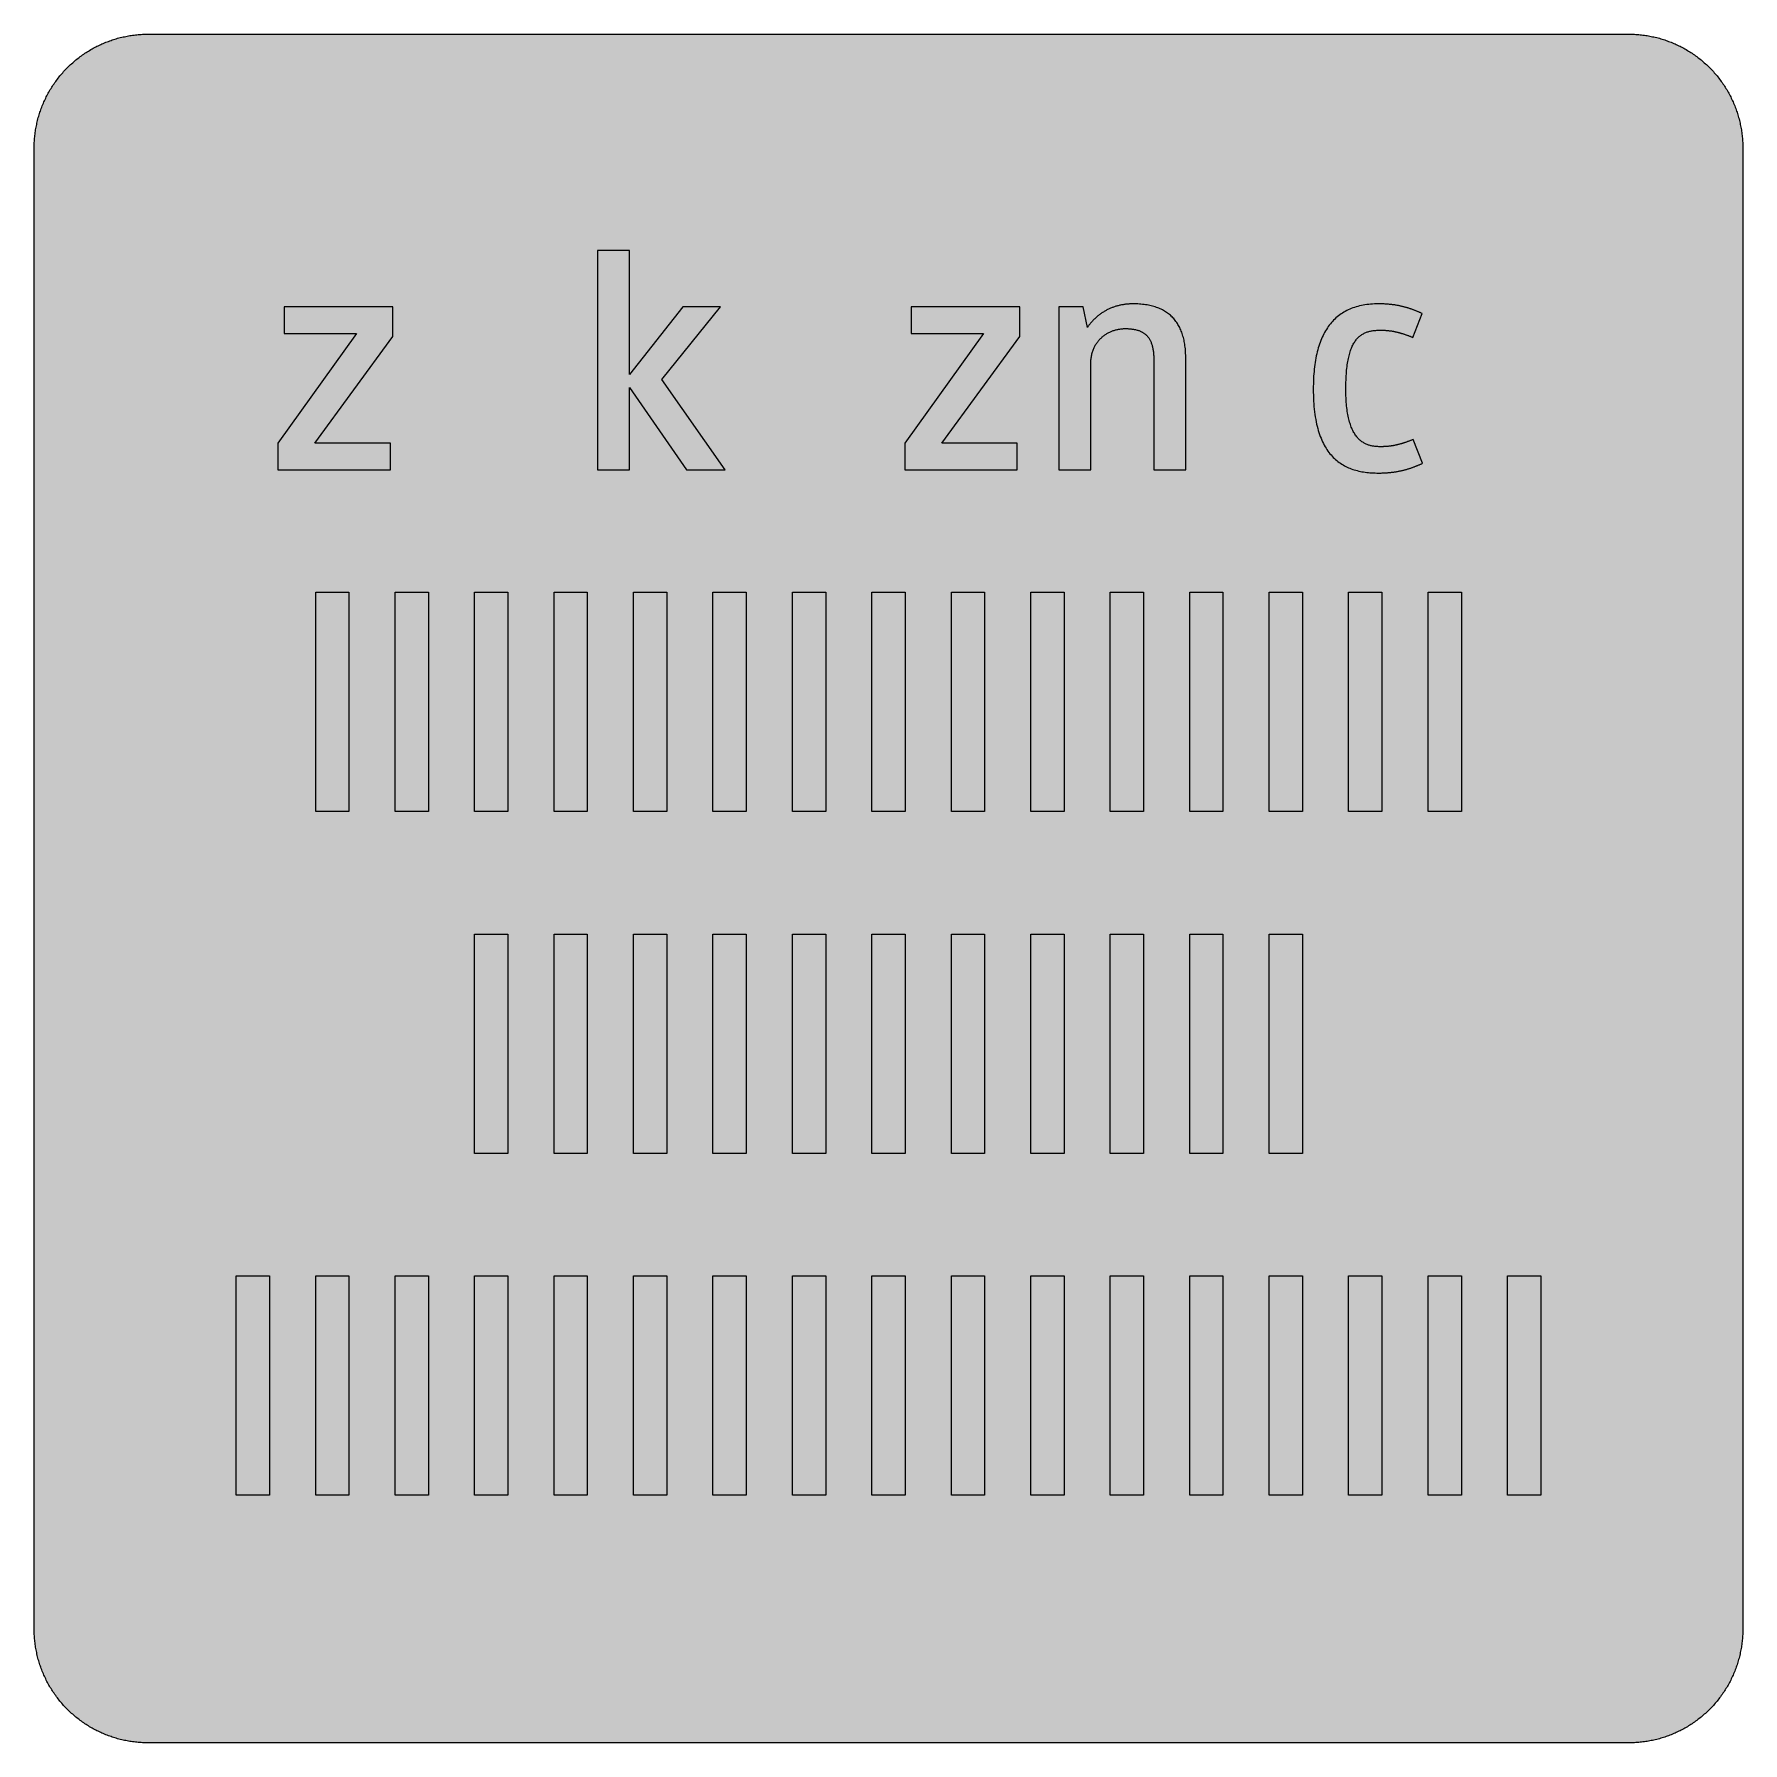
# Model space of a CAD drawing. Header units: millimetres. Extents: x 0 to 212, y 0 to 212.
import ezdxf

# ---------------------------------------------------------------- set-up
doc = ezdxf.new("R2010")
doc.units = ezdxf.units.MM

msp = doc.modelspace()

# ---------------------------------------------------------------- hatches: boundary and pattern name
for color, points in [(254, [(14.1633, 0.0536), (13.9878, 0.0533), (13.8125, 0.0559), (13.6373, 0.061), (13.462, 0.0686), (13.2893, 0.0787), (13.114, 0.0914), (12.9413, 0.1041), (12.7686, 0.1219), (12.5959, 0.1397), (12.4231, 0.16), (12.2504, 0.1829), (12.0777, 0.2057), (11.9075, 0.2337), (11.7373, 0.2616), (11.5672, 0.2921), (11.397, 0.3251), (11.2268, 0.3607), (11.0592, 0.3988), (10.8915, 0.4369), (10.7239, 0.4775), (10.5562, 0.5207), (10.3886, 0.5664), (10.2235, 0.6121), (10.0584, 0.6629), (9.8933, 0.7137), (9.7307, 0.7671), (9.5682, 0.8204), (9.4056, 0.8788), (9.2431, 0.9373), (9.083, 0.9982), (8.923, 1.0617), (8.763, 1.1252), (8.6055, 1.1938), (8.4455, 1.2624), (8.2906, 1.331), (8.1331, 1.4046), (7.9781, 1.4783), (7.8232, 1.5545), (7.6708, 1.6332), (7.5184, 1.7145), (7.366, 1.7958), (7.2161, 1.8796), (7.0663, 1.966), (6.919, 2.0523), (6.7716, 2.1438), (6.6243, 2.2352), (6.4795, 2.3266), (6.3348, 2.4232), (6.19, 2.5197), (6.0477, 2.6187), (5.908, 2.7178), (5.7683, 2.8194), (5.6286, 2.9235), (5.4915, 3.0302), (5.3543, 3.1369), (5.2197, 3.2461), (5.0851, 3.3579), (4.953, 3.4722), (4.8209, 3.5865), (4.6914, 3.7033), (4.5644, 3.8202), (4.4348, 3.9395), (4.3104, 4.0615), (4.1859, 4.1859), (4.0615, 4.3104), (3.9395, 4.4348), (3.8202, 4.5618), (3.7033, 4.6914), (3.5865, 4.8209), (3.4722, 4.953), (3.3579, 5.0851), (3.2487, 5.2197), (3.1369, 5.3543), (3.0302, 5.4915), (2.9235, 5.6286), (2.8194, 5.7683), (2.7178, 5.908), (2.6187, 6.0477), (2.5197, 6.19), (2.4232, 6.3348), (2.3266, 6.477), (2.2352, 6.6243), (2.1438, 6.7691), (2.0523, 6.9164), (1.966, 7.0663), (1.8796, 7.2161), (1.7958, 7.366), (1.7145, 7.5184), (1.6332, 7.6708), (1.5545, 7.8232), (1.4783, 7.9781), (1.4046, 8.1331), (1.331, 8.2906), (1.2598, 8.4455), (1.1913, 8.603), (1.1252, 8.763), (1.0592, 8.923), (0.9982, 9.083), (0.9373, 9.2431), (0.8763, 9.4056), (0.8204, 9.5682), (0.7645, 9.7307), (0.7112, 9.8933), (0.6604, 10.0584), (0.6121, 10.2235), (0.5639, 10.3911), (0.5207, 10.5562), (0.4775, 10.7239), (0.4343, 10.8915), (0.3962, 11.0592), (0.3607, 11.2268), (0.3251, 11.397), (0.2921, 11.5672), (0.2616, 11.7373), (0.2311, 11.9075), (0.2057, 12.0802), (0.1803, 12.2504), (0.1575, 12.4231), (0.1372, 12.5959), (0.1194, 12.7686), (0.1041, 12.9413), (0.0889, 13.1166), (0.0787, 13.2893), (0.0686, 13.4645), (0.061, 13.6373), (0.0559, 13.8125), (0.0508, 13.9878), (0.0508, 14.163), (0.0522, 197.6092), (0.0508, 197.7822), (0.0559, 197.9574), (0.061, 198.1327), (0.0686, 198.308), (0.0787, 198.4807), (0.0889, 198.6559), (0.1041, 198.8287), (0.1194, 199.0014), (0.1372, 199.1741), (0.1575, 199.3468), (0.1803, 199.5195), (0.2057, 199.6923), (0.2311, 199.8624), (0.2616, 200.0326), (0.2921, 200.2028), (0.3251, 200.373), (0.3607, 200.5432), (0.3962, 200.7108), (0.4343, 200.8784), (0.4775, 201.0461), (0.5207, 201.2137), (0.5639, 201.3814), (0.6121, 201.5465), (0.6604, 201.7116), (0.7112, 201.8767), (0.7645, 202.0392), (0.8204, 202.2018), (0.8763, 202.3643), (0.9373, 202.5269), (0.9982, 202.6869), (1.0592, 202.8469), (1.1252, 203.007), (1.1913, 203.1644), (1.2598, 203.3245), (1.331, 203.4794), (1.4046, 203.6369), (1.4783, 203.7918), (1.5545, 203.9468), (1.6332, 204.0992), (1.7145, 204.2516), (1.7958, 204.404), (1.8796, 204.5538), (1.966, 204.7037), (2.0523, 204.851), (2.1438, 204.9983), (2.2352, 205.1456), (2.3266, 205.2904), (2.4232, 205.4352), (2.5197, 205.58), (2.6187, 205.7222), (2.7178, 205.8619), (2.8194, 206.0016), (2.9235, 206.1413), (3.0302, 206.2785), (3.1369, 206.4156), (3.2487, 206.5503), (3.3579, 206.6849), (3.4722, 206.817), (3.5865, 206.949), (3.7033, 207.0786), (3.8202, 207.2056), (3.9395, 207.3351), (4.0615, 207.4596), (4.1859, 207.584), (4.3104, 207.7085), (4.4348, 207.8304), (4.5644, 207.9498), (4.6914, 208.0666), (4.8209, 208.1835), (4.953, 208.2978), (5.0851, 208.4121), (5.2197, 208.5213), (5.3543, 208.6331), (5.4915, 208.7397), (5.6286, 208.8464), (5.7683, 208.9506), (5.908, 209.0522), (6.0477, 209.1512), (6.19, 209.2503), (6.3348, 209.3468), (6.4795, 209.4433), (6.6243, 209.5348), (6.7716, 209.6262), (6.919, 209.7176), (7.0663, 209.804), (7.2161, 209.8904), (7.366, 209.9742), (7.5184, 210.0555), (7.6708, 210.1367), (7.8232, 210.2155), (7.9781, 210.2917), (8.1331, 210.3653), (8.2906, 210.439), (8.4455, 210.5101), (8.6055, 210.5787), (8.763, 210.6447), (8.923, 210.7108), (9.083, 210.7717), (9.2431, 210.8327), (9.4056, 210.8937), (9.5682, 210.9495), (9.7307, 211.0054), (9.8933, 211.0588), (10.0584, 211.1096), (10.2235, 211.1578), (10.3886, 211.2061), (10.5562, 211.2493), (10.7239, 211.2924), (10.8915, 211.3356), (11.0592, 211.3737), (11.2268, 211.4093), (11.397, 211.4448), (11.5672, 211.4779), (11.7373, 211.5083), (11.9075, 211.5388), (12.0777, 211.5642), (12.2504, 211.5896), (12.4231, 211.6125), (12.5959, 211.6328), (12.7686, 211.6506), (12.9413, 211.6658), (13.114, 211.6811), (13.2893, 211.6912), (13.462, 211.7014), (13.6373, 211.709), (13.8125, 211.7141), (13.9878, 211.7192), (14.163, 211.7192), (197.6078, 211.7203), (197.7822, 211.7192), (197.9574, 211.7141), (198.1327, 211.709), (198.3054, 211.7014), (198.4807, 211.6912), (198.6534, 211.6811), (198.8287, 211.6658), (199.0014, 211.6506), (199.1741, 211.6328), (199.3468, 211.6125), (199.5195, 211.5896), (199.6897, 211.5642), (199.8624, 211.5388), (200.0326, 211.5083), (200.2028, 211.4779), (200.373, 211.4448), (200.5432, 211.4093), (200.7108, 211.3737), (200.8784, 211.3356), (201.0461, 211.2924), (201.2137, 211.2493), (201.3788, 211.2061), (201.5465, 211.1578), (201.7116, 211.1096), (201.8767, 211.0588), (202.0392, 211.0054), (202.2018, 210.9495), (202.3643, 210.8937), (202.5269, 210.8327), (202.6869, 210.7717), (202.8469, 210.7108), (203.007, 210.6447), (203.167, 210.5787), (203.3245, 210.5101), (203.4794, 210.439), (203.6369, 210.3653), (203.7918, 210.2917), (203.9468, 210.2155), (204.0992, 210.1367), (204.2516, 210.0555), (204.404, 209.9742), (204.5538, 209.8904), (204.7037, 209.804), (204.8535, 209.7176), (205.0009, 209.6262), (205.1456, 209.5348), (205.293, 209.4433), (205.4352, 209.3468), (205.58, 209.2503), (205.7222, 209.1512), (205.8619, 209.0522), (206.0016, 208.9506), (206.1413, 208.8464), (206.2785, 208.7397), (206.4156, 208.6331), (206.5503, 208.5213), (206.6849, 208.4121), (206.817, 208.2978), (206.949, 208.1835), (207.0786, 208.0666), (207.2081, 207.9498), (207.3351, 207.8304), (207.4596, 207.7085), (207.584, 207.584), (207.7085, 207.4596), (207.8304, 207.3351), (207.9498, 207.2056), (208.0666, 207.0786), (208.1835, 206.949), (208.2978, 206.817), (208.4121, 206.6849), (208.5238, 206.5503), (208.6331, 206.4156), (208.7397, 206.2785), (208.8464, 206.1413), (208.9506, 206.0016), (209.0522, 205.8619), (209.1512, 205.7222), (209.2503, 205.58), (209.3468, 205.4352), (209.4433, 205.2904), (209.5348, 205.1456), (209.6262, 204.9983), (209.7176, 204.851), (209.804, 204.7037), (209.8904, 204.5538), (209.9742, 204.404), (210.0555, 204.2516), (210.1367, 204.0992), (210.2155, 203.9468), (210.2917, 203.7918), (210.3653, 203.6369), (210.439, 203.4794), (210.5076, 203.3245), (210.5762, 203.1644), (210.6447, 203.007), (210.7082, 202.8469), (210.7717, 202.6869), (210.8327, 202.5269), (210.8911, 202.3643), (210.9495, 202.2018), (211.0029, 202.0392), (211.0562, 201.8767), (211.107, 201.7116), (211.1578, 201.5465), (211.2035, 201.3814), (211.2493, 201.2137), (211.2924, 201.0461), (211.3331, 200.8784), (211.3712, 200.7108), (211.4093, 200.5432), (211.4448, 200.373), (211.4779, 200.2028), (211.5083, 200.0326), (211.5363, 199.8624), (211.5642, 199.6923), (211.5871, 199.5195), (211.6099, 199.3468), (211.6303, 199.1741), (211.648, 199.0014), (211.6658, 198.8287), (211.6785, 198.6559), (211.6912, 198.4807), (211.7014, 198.308), (211.709, 198.1327), (211.7141, 197.9574), (211.7166, 197.7822), (211.7166, 197.6069), (211.7189, 14.1647), (211.7166, 13.9878), (211.7141, 13.8125), (211.709, 13.6373), (211.7014, 13.4645), (211.6912, 13.2893), (211.6785, 13.1166), (211.6658, 12.9413), (211.648, 12.7686), (211.6303, 12.5959), (211.6099, 12.4231), (211.5871, 12.2504), (211.5642, 12.0802), (211.5363, 11.9075), (211.5083, 11.7373), (211.4779, 11.5672), (211.4448, 11.397), (211.4093, 11.2268), (211.3712, 11.0592), (211.3331, 10.8915), (211.2924, 10.7239), (211.2493, 10.5562), (211.2035, 10.3911), (211.1578, 10.2235), (211.107, 10.0584), (211.0562, 9.8933), (211.0029, 9.7307), (210.9495, 9.5682), (210.8911, 9.4056), (210.8327, 9.2431), (210.7717, 9.083), (210.7082, 8.923), (210.6447, 8.763), (210.5762, 8.603), (210.5076, 8.4455), (210.439, 8.2906), (210.3653, 8.1331), (210.2917, 7.9781), (210.2155, 7.8232), (210.1367, 7.6708), (210.0555, 7.5184), (209.9742, 7.366), (209.8904, 7.2161), (209.804, 7.0663), (209.7176, 6.9164), (209.6262, 6.7691), (209.5348, 6.6243), (209.4433, 6.477), (209.3468, 6.3348), (209.2503, 6.19), (209.1512, 6.0477), (209.0522, 5.908), (208.9506, 5.7683), (208.8464, 5.6286), (208.7397, 5.4915), (208.6331, 5.3543), (208.5238, 5.2197), (208.4121, 5.0851), (208.2978, 4.953), (208.1835, 4.8209), (208.0666, 4.6914), (207.9498, 4.5618), (207.8304, 4.4348), (207.7085, 4.3104), (207.584, 4.1859), (207.4596, 4.0615), (207.3351, 3.9395), (207.2081, 3.8202), (207.0786, 3.7033), (206.949, 3.5865), (206.817, 3.4722), (206.6849, 3.3579), (206.5503, 3.2461), (206.4156, 3.1369), (206.2785, 3.0302), (206.1413, 2.9235), (206.0016, 2.8194), (205.8619, 2.7178), (205.7222, 2.6187), (205.58, 2.5197), (205.4352, 2.4232), (205.293, 2.3266), (205.1456, 2.2352), (205.0009, 2.1438), (204.8535, 2.0523), (204.7037, 1.966), (204.5538, 1.8796), (204.404, 1.7958), (204.2516, 1.7145), (204.0992, 1.6332), (203.9468, 1.5545), (203.7918, 1.4783), (203.6369, 1.4046), (203.4794, 1.331), (203.3245, 1.2624), (203.167, 1.1938), (203.007, 1.1252), (202.8469, 1.0617), (202.6869, 0.9982), (202.5269, 0.9373), (202.3643, 0.8788), (202.2018, 0.8204), (202.0392, 0.7671), (201.8767, 0.7137), (201.7116, 0.6629), (201.5465, 0.6121), (201.3788, 0.5664), (201.2137, 0.5207), (201.0461, 0.4775), (200.8784, 0.4369), (200.7108, 0.3988), (200.5432, 0.3607), (200.373, 0.3251), (200.2028, 0.2921), (200.0326, 0.2616), (199.8624, 0.2337), (199.6897, 0.2057), (199.5195, 0.1829), (199.3468, 0.16), (199.1741, 0.1397), (199.0014, 0.1219), (198.8287, 0.1041), (198.6534, 0.0914), (198.4807, 0.0787), (198.3054, 0.0686), (198.1327, 0.061), (197.9574, 0.0559), (197.7822, 0.0533), (197.6069, 0.0533)]), (59, [(73.7941, 157.7453), (73.7941, 167.9508), (80.8563, 157.7453), (85.6686, 157.7453), (77.7917, 168.9597), (85.0868, 177.9238), (80.3906, 177.9238), (73.7941, 169.5796), (73.7941, 184.9092), (69.8362, 184.9092), (69.8362, 157.7453)]), (59, [(44.4955, 174.2761), (44.4955, 177.9238), (31.0307, 177.9238), (31.0307, 174.6246), (39.9948, 174.6246), (30.2549, 161.0427), (30.2549, 157.7453), (44.1854, 157.7453), (44.1854, 161.0427), (34.8326, 161.0427)]), (59, [(122.1465, 174.2761), (122.1465, 177.9238), (108.6803, 177.9238), (108.6803, 174.6246), (117.6443, 174.6246), (107.9045, 161.0427), (107.9045, 157.7453), (121.835, 157.7453), (121.835, 161.0427), (112.4839, 161.0427)]), (59, [(142.7124, 157.7453), (142.7124, 171.5587), (142.7099, 171.7624), (142.7048, 171.9656), (142.6972, 172.1663), (142.687, 172.3619), (142.6743, 172.5549), (142.6566, 172.7454), (142.6362, 172.9334), (142.6134, 173.1188), (142.588, 173.2991), (142.56, 173.4769), (142.527, 173.6522), (142.4915, 173.8249), (142.4534, 173.9925), (142.4127, 174.1576), (142.367, 174.3202), (142.3187, 174.4802), (142.2679, 174.6352), (142.2146, 174.7876), (142.1562, 174.9374), (142.0978, 175.0847), (142.0343, 175.227), (141.9657, 175.3667), (141.8971, 175.5038), (141.8234, 175.6385), (141.7472, 175.768), (141.666, 175.895), (141.5847, 176.0195), (141.4983, 176.1414), (141.4094, 176.2582), (141.3154, 176.3725), (141.2189, 176.4843), (141.1199, 176.5935), (141.0183, 176.6976), (140.9116, 176.7992), (140.8024, 176.8983), (140.6906, 176.9923), (140.5738, 177.0837), (140.4544, 177.1726), (140.3325, 177.259), (140.2055, 177.3403), (140.0759, 177.419), (139.9438, 177.4927), (139.8092, 177.5663), (139.6695, 177.6349), (139.5273, 177.7009), (139.38, 177.7619), (139.2301, 177.8203), (139.0777, 177.8762), (138.9202, 177.9295), (138.7602, 177.9778), (138.5976, 178.0235), (138.43, 178.0667), (138.2598, 178.1048), (138.0846, 178.1404), (137.9093, 178.1734), (137.7264, 178.2013), (137.5435, 178.2267), (137.3556, 178.2496), (137.1625, 178.2674), (136.9695, 178.2826), (136.7688, 178.2953), (136.5682, 178.3029), (136.3624, 178.308), (136.1542, 178.3105), (136.05, 178.308), (135.9484, 178.308), (135.8468, 178.3029), (135.7478, 178.2978), (135.6462, 178.2928), (135.5446, 178.2851), (135.443, 178.275), (135.3439, 178.2648), (135.2423, 178.2547), (135.1432, 178.242), (135.0416, 178.2267), (134.9426, 178.2115), (134.8435, 178.1937), (134.7445, 178.1734), (134.6454, 178.1556), (134.5489, 178.1327), (134.4498, 178.1099), (134.3533, 178.087), (134.2542, 178.0591), (134.1577, 178.0337), (134.0612, 178.0057), (133.9672, 177.9753), (133.8707, 177.9422), (133.7767, 177.9118), (133.6802, 177.8762), (133.5862, 177.8406), (133.4922, 177.8025), (133.4008, 177.7644), (133.3068, 177.7238), (133.2154, 177.6832), (133.1239, 177.64), (133.035, 177.5968), (132.9436, 177.5511), (132.8547, 177.5028), (132.7658, 177.4546), (132.6769, 177.4038), (132.588, 177.353), (132.5016, 177.2996), (132.4153, 177.2463), (132.3315, 177.1904), (132.2451, 177.132), (132.1613, 177.0736), (132.0775, 177.0126), (131.9962, 176.9516), (131.9124, 176.8881), (131.8336, 176.8221), (131.7523, 176.7561), (131.6736, 176.69), (131.5949, 176.6189), (131.5161, 176.5478), (131.4399, 176.4767), (131.3637, 176.403), (131.2875, 176.3268), (131.2139, 176.2506), (131.1402, 176.1719), (131.0691, 176.0931), (130.998, 176.0118), (130.9268, 175.928), (130.8583, 175.8442), (130.7897, 175.7578), (130.7211, 175.6715), (130.6551, 175.5826), (130.5916, 175.4911), (130.5255, 175.3997), (129.9849, 177.9238), (126.9958, 177.9238), (126.9958, 157.7453), (130.955, 157.7453), (130.955, 170.9769), (130.9548, 171.1122), (130.9599, 171.2468), (130.97, 171.3789), (130.9802, 171.5084), (130.9954, 171.638), (131.0132, 171.7624), (131.0361, 171.8843), (131.0589, 172.0063), (131.0869, 172.1231), (131.1173, 172.2399), (131.1478, 172.3542), (131.1834, 172.466), (131.2215, 172.5727), (131.2621, 172.6794), (131.3078, 172.786), (131.3536, 172.8876), (131.4018, 172.9867), (131.4526, 173.0832), (131.5034, 173.1797), (131.5593, 173.2737), (131.6177, 173.3626), (131.6761, 173.4515), (131.7371, 173.5379), (131.8006, 173.6217), (131.8666, 173.7055), (131.9327, 173.7843), (132.0013, 173.8605), (132.0724, 173.9367), (132.1435, 174.0103), (132.2172, 174.0814), (132.2934, 174.15), (132.3696, 174.2161), (132.4483, 174.2796), (132.527, 174.3431), (132.6083, 174.404), (132.6896, 174.4599), (132.7709, 174.5158), (132.8547, 174.5717), (132.9411, 174.6225), (133.0249, 174.6707), (133.1112, 174.719), (133.2001, 174.7647), (133.289, 174.8079), (133.3754, 174.8485), (133.4668, 174.8866), (133.5557, 174.9247), (133.6446, 174.9603), (133.7361, 174.9933), (133.8275, 175.0238), (133.919, 175.0517), (134.0104, 175.0797), (134.1018, 175.1025), (134.1933, 175.1254), (134.2847, 175.1482), (134.3762, 175.166), (134.4651, 175.1813), (134.5565, 175.1965), (134.6479, 175.2092), (134.7394, 175.2219), (134.8283, 175.2295), (134.9172, 175.2371), (135.0061, 175.2422), (135.095, 175.2448), (135.1839, 175.2448), (135.2956, 175.2448), (135.4049, 175.2422), (135.5141, 175.2397), (135.6182, 175.2346), (135.7249, 175.227), (135.8265, 175.2194), (135.9281, 175.2092), (136.0272, 175.1965), (136.1237, 175.1838), (136.2202, 175.1711), (136.3142, 175.1533), (136.4056, 175.1355), (136.4971, 175.1178), (136.5834, 175.0949), (136.6723, 175.072), (136.7561, 175.0466), (136.84, 175.0212), (136.9212, 174.9933), (137, 174.9628), (137.0762, 174.9323), (137.1524, 174.8968), (137.226, 174.8612), (137.2997, 174.8231), (137.3708, 174.785), (137.4394, 174.7418), (137.5054, 174.6987), (137.5715, 174.6529), (137.635, 174.6072), (137.6959, 174.5564), (137.7569, 174.5056), (137.8128, 174.4523), (137.8712, 174.3964), (137.9245, 174.338), (137.9779, 174.277), (138.0287, 174.2161), (138.0795, 174.1526), (138.1252, 174.084), (138.1709, 174.0154), (138.2166, 173.9443), (138.2573, 173.8706), (138.2979, 173.7944), (138.3386, 173.7182), (138.3741, 173.6369), (138.4097, 173.5531), (138.4427, 173.4693), (138.4757, 173.3804), (138.5062, 173.2915), (138.5341, 173.1975), (138.5595, 173.1035), (138.5849, 173.007), (138.6078, 172.9054), (138.6307, 172.8038), (138.651, 172.6971), (138.6688, 172.5905), (138.684, 172.4787), (138.6992, 172.3669), (138.7119, 172.2501), (138.7221, 172.1333), (138.7323, 172.0113), (138.7399, 171.8869), (138.745, 171.7599), (138.75, 171.6303), (138.7526, 171.4983), (138.7526, 171.3636), (138.7546, 157.7453)]), (59, [(166.8117, 160.6169), (166.7129, 160.6169), (166.6138, 160.6194), (166.5148, 160.622), (166.4183, 160.6271), (166.3192, 160.6347), (166.2201, 160.6448), (166.1236, 160.655), (166.0246, 160.6677), (165.928, 160.6829), (165.8315, 160.7007), (165.735, 160.721), (165.6385, 160.7414), (165.542, 160.7668), (165.448, 160.7947), (165.354, 160.8252), (165.26, 160.8582), (165.166, 160.8938), (165.0746, 160.9344), (164.9832, 160.975), (164.8917, 161.0208), (164.8028, 161.069), (164.7139, 161.1224), (164.625, 161.1782), (164.5387, 161.2367), (164.4523, 161.3002), (164.3685, 161.3687), (164.2847, 161.4399), (164.2034, 161.5135), (164.1221, 161.5923), (164.0434, 161.6761), (163.9672, 161.765), (163.8884, 161.8564), (163.8148, 161.9529), (163.7411, 162.0545), (163.67, 162.1612), (163.6014, 162.273), (163.5328, 162.3898), (163.4668, 162.5092), (163.4007, 162.6362), (163.3398, 162.7683), (163.2788, 162.9054), (163.2204, 163.0477), (163.1645, 163.195), (163.1086, 163.3474), (163.0578, 163.5074), (163.007, 163.6725), (162.9588, 163.8427), (162.9131, 164.0205), (162.8699, 164.2034), (162.8292, 164.3939), (162.7911, 164.5895), (162.7556, 164.7901), (162.7226, 164.9984), (162.6921, 165.2143), (162.6641, 165.4378), (162.6387, 165.6664), (162.6159, 165.9026), (162.5956, 166.1439), (162.5803, 166.3954), (162.5651, 166.6519), (162.5549, 166.9161), (162.5473, 167.1879), (162.5422, 167.4673), (162.5422, 167.7543), (162.5422, 168.0439), (162.5473, 168.3258), (162.5524, 168.6001), (162.5625, 168.8668), (162.5727, 169.1259), (162.5854, 169.3799), (162.6032, 169.6237), (162.621, 169.8625), (162.6413, 170.0936), (162.6667, 170.3197), (162.6921, 170.5381), (162.72, 170.749), (162.7505, 170.9547), (162.781, 171.1528), (162.8165, 171.3459), (162.8546, 171.5313), (162.8927, 171.7116), (162.9359, 171.8843), (162.9791, 172.0545), (163.0248, 172.2145), (163.0731, 172.372), (163.1213, 172.5244), (163.1747, 172.6692), (163.228, 172.8089), (163.2839, 172.9435), (163.3423, 173.0731), (163.4033, 173.1975), (163.4668, 173.3169), (163.5303, 173.4312), (163.5963, 173.5404), (163.6649, 173.6446), (163.7335, 173.7462), (163.8071, 173.8401), (163.8808, 173.9316), (163.9545, 174.0179), (164.0332, 174.1018), (164.1119, 174.1805), (164.1932, 174.2542), (164.2745, 174.3227), (164.3609, 174.3888), (164.4472, 174.4523), (164.5336, 174.5107), (164.6225, 174.5666), (164.7139, 174.6174), (164.8079, 174.6656), (164.9019, 174.7088), (164.9984, 174.752), (165.0949, 174.7901), (165.194, 174.8257), (165.2956, 174.8561), (165.3972, 174.8866), (165.4988, 174.912), (165.6055, 174.9374), (165.7121, 174.9577), (165.8188, 174.9781), (165.928, 174.9933), (166.0398, 175.0085), (166.1516, 175.0187), (166.2633, 175.0289), (166.3776, 175.0365), (166.4945, 175.0441), (166.6113, 175.0466), (166.7281, 175.0492), (166.8501, 175.0517), (166.9136, 175.0492), (166.9796, 175.0492), (167.0431, 175.0492), (167.1066, 175.0466), (167.1701, 175.0466), (167.2336, 175.0441), (167.2946, 175.0416), (167.3581, 175.0365), (167.419, 175.0339), (167.48, 175.0314), (167.5409, 175.0263), (167.6019, 175.0212), (167.6629, 175.0162), (167.7238, 175.0111), (167.7848, 175.006), (167.8432, 174.9984), (167.9042, 174.9908), (167.9626, 174.9857), (168.0235, 174.9781), (168.082, 174.9679), (168.1404, 174.9603), (168.1988, 174.9501), (168.2598, 174.9425), (168.3182, 174.9323), (168.3766, 174.9222), (168.435, 174.912), (168.4934, 174.8993), (168.5519, 174.8892), (168.6128, 174.8765), (168.6712, 174.8638), (168.7297, 174.8511), (168.7881, 174.8384), (168.849, 174.8231), (168.9075, 174.8079), (168.9659, 174.7952), (169.0268, 174.7799), (169.0853, 174.7622), (169.1462, 174.7469), (169.2072, 174.7317), (169.2681, 174.7139), (169.3266, 174.6961), (169.3901, 174.6783), (169.451, 174.658), (169.512, 174.6402), (169.5729, 174.6199), (169.6364, 174.5996), (169.6999, 174.5793), (169.7634, 174.559), (169.8269, 174.5386), (169.8904, 174.5158), (169.9539, 174.4929), (170.02, 174.4701), (170.086, 174.4472), (170.1521, 174.4243), (170.2181, 174.3989), (170.2841, 174.3735), (170.3527, 174.3481), (170.4213, 174.3227), (170.4899, 174.2973), (170.561, 174.2694), (170.6296, 174.244), (170.7007, 174.2161), (170.7718, 174.1856), (170.8455, 174.1576), (172.0109, 177.1093), (171.9453, 177.1371), (171.8793, 177.165), (171.8132, 177.1955), (171.7472, 177.2234), (171.6811, 177.2514), (171.6126, 177.2818), (171.5465, 177.3098), (171.4805, 177.3377), (171.4119, 177.3657), (171.3459, 177.3936), (171.2773, 177.4215), (171.2087, 177.4495), (171.1401, 177.4774), (171.0715, 177.5028), (171.003, 177.5308), (170.9318, 177.5562), (170.8607, 177.5841), (170.7896, 177.6095), (170.7185, 177.6349), (170.6474, 177.6603), (170.5737, 177.6857), (170.5026, 177.7111), (170.4289, 177.7365), (170.3527, 177.7619), (170.2791, 177.7848), (170.2029, 177.8076), (170.1267, 177.8305), (170.0505, 177.8533), (169.9717, 177.8762), (169.893, 177.8991), (169.8142, 177.9194), (169.7355, 177.9422), (169.6542, 177.9626), (169.5729, 177.9829), (169.4891, 178.0007), (169.4053, 178.021), (169.3215, 178.0388), (169.2351, 178.0591), (169.1488, 178.0769), (169.0624, 178.0921), (168.9735, 178.1099), (168.8846, 178.1251), (168.7932, 178.1404), (168.7017, 178.1556), (168.6103, 178.1708), (168.5163, 178.1835), (168.4223, 178.1962), (168.3258, 178.2089), (168.2293, 178.2216), (168.1302, 178.2318), (168.0312, 178.242), (167.9296, 178.2521), (167.828, 178.2597), (167.7238, 178.2699), (167.6197, 178.2775), (167.5155, 178.2826), (167.4063, 178.2902), (167.2996, 178.2953), (167.1879, 178.3004), (167.0761, 178.3029), (166.9644, 178.3055), (166.8501, 178.308), (166.7332, 178.308), (166.6164, 178.3105), (166.3598, 178.308), (166.1084, 178.3004), (165.8595, 178.2851), (165.6156, 178.2674), (165.3769, 178.2445), (165.1432, 178.2166), (164.912, 178.1835), (164.686, 178.1429), (164.4625, 178.0997), (164.244, 178.0515), (164.0307, 177.9981), (163.8224, 177.9372), (163.6166, 177.8737), (163.4134, 177.8025), (163.2179, 177.7289), (163.0248, 177.6476), (162.8343, 177.5638), (162.6489, 177.4723), (162.4686, 177.3758), (162.2933, 177.2768), (162.1206, 177.1701), (161.9529, 177.0583), (161.7878, 176.944), (161.6278, 176.8221), (161.4729, 176.6951), (161.3205, 176.563), (161.1732, 176.4284), (161.0284, 176.2862), (160.8887, 176.1388), (160.7541, 175.9864), (160.622, 175.829), (160.495, 175.6664), (160.3705, 175.4988), (160.2511, 175.326), (160.1343, 175.1482), (160.0251, 174.9654), (159.9159, 174.7774), (159.8143, 174.5844), (159.7127, 174.3862), (159.6187, 174.1805), (159.5272, 173.9722), (159.4383, 173.7589), (159.3571, 173.5404), (159.2758, 173.3144), (159.1996, 173.0858), (159.1285, 172.8521), (159.0624, 172.6133), (158.9964, 172.3669), (158.938, 172.118), (158.8821, 171.864), (158.8287, 171.6024), (158.7805, 171.3382), (158.7373, 171.0665), (158.6967, 170.7921), (158.6611, 170.5102), (158.6281, 170.2257), (158.5976, 169.9336), (158.5747, 169.639), (158.5519, 169.3367), (158.5366, 169.0319), (158.5214, 168.7195), (158.5138, 168.4045), (158.5062, 168.082), (158.5062, 167.7543), (158.5087, 167.3708), (158.5163, 166.9948), (158.529, 166.6291), (158.5468, 166.2709), (158.5697, 165.9204), (158.5951, 165.5801), (158.6281, 165.2473), (158.6662, 164.9247), (158.7068, 164.6098), (158.7551, 164.3024), (158.8059, 164.0027), (158.8618, 163.7106), (158.9202, 163.4287), (158.9862, 163.1544), (159.0548, 162.8877), (159.1285, 162.626), (159.2047, 162.3746), (159.2859, 162.1307), (159.3723, 161.892), (159.4637, 161.6634), (159.5577, 161.4399), (159.6542, 161.2265), (159.7558, 161.0157), (159.8625, 160.815), (159.9717, 160.6194), (160.0835, 160.4315), (160.2003, 160.2511), (160.3223, 160.0759), (160.4467, 159.9082), (160.5737, 159.7457), (160.7033, 159.5907), (160.8379, 159.4409), (160.975, 159.2986), (161.1173, 159.1615), (161.2621, 159.0294), (161.4094, 158.9024), (161.5592, 158.783), (161.7116, 158.6687), (161.8691, 158.5595), (162.0266, 158.4554), (162.1892, 158.3588), (162.3543, 158.2649), (162.5219, 158.1785), (162.6921, 158.0947), (162.8648, 158.0159), (163.0426, 157.9448), (163.2204, 157.8762), (163.4007, 157.8127), (163.5836, 157.7543), (163.769, 157.6984), (163.957, 157.6502), (164.145, 157.6045), (164.338, 157.5613), (164.5336, 157.5232), (164.7292, 157.4902), (164.9273, 157.4622), (165.1279, 157.4368), (165.3286, 157.414), (165.5318, 157.3962), (165.7375, 157.3809), (165.9458, 157.3682), (166.1541, 157.3606), (166.3649, 157.3555), (166.5783, 157.3555), (166.6951, 157.3555), (166.812, 157.3581), (166.9263, 157.3581), (167.038, 157.3632), (167.1498, 157.3657), (167.2615, 157.3708), (167.3708, 157.3759), (167.48, 157.3809), (167.5867, 157.3886), (167.6908, 157.3962), (167.7949, 157.4038), (167.8991, 157.414), (168.0007, 157.4216), (168.1023, 157.4343), (168.2013, 157.4444), (168.3004, 157.4546), (168.3969, 157.4673), (168.4934, 157.48), (168.5874, 157.4952), (168.6814, 157.5079), (168.7754, 157.5232), (168.8668, 157.5384), (168.9583, 157.5562), (169.0472, 157.5714), (169.1361, 157.5892), (169.225, 157.607), (169.3113, 157.6248), (169.3977, 157.6426), (169.484, 157.6629), (169.5679, 157.6832), (169.6517, 157.7035), (169.7355, 157.7238), (169.8168, 157.7442), (169.8981, 157.767), (169.9768, 157.7873), (170.0581, 157.8102), (170.1368, 157.8331), (170.213, 157.8559), (170.2918, 157.8813), (170.368, 157.9042), (170.4442, 157.9296), (170.5204, 157.9524), (170.594, 157.9778), (170.6677, 158.0032), (170.7413, 158.0286), (170.815, 158.0566), (170.8861, 158.082), (170.9572, 158.1074), (171.0309, 158.1353), (171.0995, 158.1607), (171.1706, 158.1887), (171.2392, 158.2166), (171.3103, 158.2445), (171.3789, 158.2725), (171.4475, 158.3004), (171.516, 158.3284), (171.5821, 158.3563), (171.6507, 158.3842), (171.7167, 158.4147), (171.7853, 158.4427), (171.8513, 158.4706), (171.9174, 158.5011), (171.9834, 158.529), (172.0469, 158.557), (170.8863, 161.5087), (170.8125, 161.478), (170.7413, 161.45), (170.6702, 161.4221), (170.5991, 161.3941), (170.5305, 161.3687), (170.4619, 161.3408), (170.3934, 161.3154), (170.3248, 161.29), (170.2562, 161.2646), (170.1902, 161.2417), (170.1241, 161.2189), (170.0581, 161.1935), (169.9946, 161.1706), (169.9285, 161.1503), (169.865, 161.1274), (169.8015, 161.1071), (169.738, 161.0843), (169.6745, 161.0639), (169.611, 161.0436), (169.5475, 161.0258), (169.4866, 161.0055), (169.4256, 160.9877), (169.3621, 160.97), (169.3012, 160.9522), (169.2402, 160.9344), (169.1792, 160.9192), (169.1183, 160.9014), (169.0599, 160.8861), (168.9989, 160.8709), (168.9379, 160.8557), (168.8795, 160.843), (168.8186, 160.8277), (168.7576, 160.815), (168.6992, 160.8023), (168.6382, 160.7896), (168.5773, 160.7769), (168.5188, 160.7668), (168.4579, 160.7541), (168.3995, 160.7439), (168.3385, 160.7337), (168.2775, 160.7236), (168.2166, 160.716), (168.1556, 160.7058), (168.0947, 160.6982), (168.0337, 160.688), (167.9727, 160.6804), (167.9118, 160.6753), (167.8508, 160.6677), (167.7899, 160.6601), (167.7264, 160.655), (167.6629, 160.6499), (167.6019, 160.6448), (167.5384, 160.6398), (167.4749, 160.6347), (167.4089, 160.6321), (167.3454, 160.6296), (167.2793, 160.6245), (167.2158, 160.622), (167.1498, 160.6194), (167.0812, 160.6194), (167.0152, 160.6169), (166.9466, 160.6169), (166.878, 160.6169), (166.8094, 160.6144)]), (59, [(34.925, 142.5758), (39.0454, 142.5758), (39.0454, 115.412), (34.925, 115.412)]), (59, [(44.7668, 142.5758), (48.8872, 142.5758), (48.8872, 115.412), (44.7668, 115.412)]), (59, [(54.6104, 142.5758), (58.7308, 142.5758), (58.7308, 115.412), (54.6104, 115.412)]), (59, [(64.4536, 142.5758), (68.574, 142.5758), (68.574, 115.412), (64.4536, 115.412)]), (59, [(74.2968, 142.5758), (78.4172, 142.5758), (78.4172, 115.412), (74.2968, 115.412)]), (59, [(84.1403, 142.5758), (88.2608, 142.5758), (88.2608, 115.412), (84.1403, 115.412)]), (59, [(93.9835, 142.5758), (98.104, 142.5758), (98.104, 115.412), (93.9835, 115.412)]), (59, [(103.8257, 142.5758), (107.9461, 142.5758), (107.9461, 115.412), (103.8257, 115.412)]), (59, [(113.6689, 142.5758), (117.7893, 142.5758), (117.7893, 115.412), (113.6689, 115.412)]), (59, [(123.5121, 142.5758), (127.6325, 142.5758), (127.6325, 115.412), (123.5121, 115.412)]), (59, [(133.3556, 142.5758), (137.4761, 142.5758), (137.4761, 115.412), (133.3556, 115.412)]), (59, [(143.1988, 142.5758), (147.3193, 142.5758), (147.3193, 115.412), (143.1988, 115.412)]), (59, [(153.0421, 142.5758), (157.1625, 142.5758), (157.1625, 115.412), (153.0421, 115.412)]), (59, [(162.8842, 142.5758), (167.0046, 142.5758), (167.0046, 115.412), (162.8842, 115.412)]), (59, [(172.7274, 142.5758), (176.8479, 142.5758), (176.8479, 115.412), (172.7274, 115.412)]), (59, [(54.6104, 100.2425), (58.7308, 100.2425), (58.7308, 73.0786), (54.6104, 73.0786)]), (59, [(64.4536, 100.2425), (68.574, 100.2425), (68.574, 73.0786), (64.4536, 73.0786)]), (59, [(74.2968, 100.2425), (78.4172, 100.2425), (78.4172, 73.0786), (74.2968, 73.0786)]), (59, [(84.1403, 100.2425), (88.2608, 100.2425), (88.2608, 73.0786), (84.1403, 73.0786)]), (59, [(93.9835, 100.2425), (98.104, 100.2425), (98.104, 73.0786), (93.9835, 73.0786)]), (59, [(103.8257, 100.2425), (107.9461, 100.2425), (107.9461, 73.0786), (103.8257, 73.0786)]), (59, [(113.6689, 100.2425), (117.7893, 100.2425), (117.7893, 73.0786), (113.6689, 73.0786)]), (59, [(123.5121, 100.2425), (127.6325, 100.2425), (127.6325, 73.0786), (123.5121, 73.0786)]), (59, [(133.3556, 100.2425), (137.4761, 100.2425), (137.4761, 73.0786), (133.3556, 73.0786)]), (59, [(143.1988, 100.2425), (147.3193, 100.2425), (147.3193, 73.0786), (143.1988, 73.0786)]), (59, [(153.0421, 100.2425), (157.1625, 100.2425), (157.1625, 73.0786), (153.0421, 73.0786)]), (59, [(25.0818, 57.9092), (29.2022, 57.9092), (29.2022, 30.7453), (25.0818, 30.7453)]), (59, [(34.925, 57.9092), (39.0454, 57.9092), (39.0454, 30.7453), (34.925, 30.7453)]), (59, [(44.7668, 57.9092), (48.8872, 57.9092), (48.8872, 30.7453), (44.7668, 30.7453)]), (59, [(54.6104, 57.9092), (58.7308, 57.9092), (58.7308, 30.7453), (54.6104, 30.7453)]), (59, [(64.4536, 57.9092), (68.574, 57.9092), (68.574, 30.7453), (64.4536, 30.7453)]), (59, [(74.2968, 57.9092), (78.4172, 57.9092), (78.4172, 30.7453), (74.2968, 30.7453)]), (59, [(84.1403, 57.9092), (88.2608, 57.9092), (88.2608, 30.7453), (84.1403, 30.7453)]), (59, [(93.9835, 57.9092), (98.104, 57.9092), (98.104, 30.7453), (93.9835, 30.7453)]), (59, [(103.8257, 57.9092), (107.9461, 57.9092), (107.9461, 30.7453), (103.8257, 30.7453)]), (59, [(113.6689, 57.9092), (117.7893, 57.9092), (117.7893, 30.7453), (113.6689, 30.7453)]), (59, [(123.5121, 57.9092), (127.6325, 57.9092), (127.6325, 30.7453), (123.5121, 30.7453)]), (59, [(133.3556, 57.9092), (137.4761, 57.9092), (137.4761, 30.7453), (133.3556, 30.7453)]), (59, [(143.1988, 57.9092), (147.3193, 57.9092), (147.3193, 30.7453), (143.1988, 30.7453)]), (59, [(153.0421, 57.9092), (157.1625, 57.9092), (157.1625, 30.7453), (153.0421, 30.7453)]), (59, [(162.8842, 57.9092), (167.0046, 57.9092), (167.0046, 30.7453), (162.8842, 30.7453)]), (59, [(172.7274, 57.9092), (176.8479, 57.9092), (176.8479, 30.7453), (172.7274, 30.7453)]), (59, [(182.5706, 57.9092), (186.6911, 57.9092), (186.6911, 30.7453), (182.5706, 30.7453)])]:
    msp.add_hatch(color=color).paths.add_polyline_path(points)
h = msp.add_hatch(color=59)
h.paths.add_polyline_path([(14.1633, 3.5814), (13.8887, 3.5839), (13.6169, 3.5941), (13.3477, 3.6119), (13.081, 3.6347), (12.8143, 3.6652), (12.5501, 3.7008), (12.2885, 3.7465), (12.0294, 3.7948), (11.7729, 3.8506), (11.5164, 3.9141), (11.2649, 3.9827), (11.016, 4.0564), (10.7671, 4.1351), (10.5232, 4.2215), (10.2819, 4.3129), (10.0432, 4.412), (9.8069, 4.5161), (9.5733, 4.6228), (9.3447, 4.7371), (9.1186, 4.8565), (8.8951, 4.9809), (8.6741, 5.113), (8.4582, 5.2476), (8.2448, 5.3873), (8.0366, 5.5321), (7.8308, 5.682), (7.6276, 5.8369), (7.4295, 5.9969), (7.2365, 6.1595), (7.046, 6.3297), (6.8605, 6.5024), (6.6777, 6.6802), (6.5024, 6.8605), (6.3271, 7.046), (6.1595, 7.2365), (5.9969, 7.432), (5.8369, 7.6302), (5.682, 7.8308), (5.5321, 8.0366), (5.3873, 8.2448), (5.2451, 8.4582), (5.1105, 8.6741), (4.9809, 8.8951), (4.8565, 9.1186), (4.7371, 9.3447), (4.6228, 9.5758), (4.5136, 9.8069), (4.4094, 10.0432), (4.3129, 10.2819), (4.2215, 10.5232), (4.1351, 10.7696), (4.0538, 11.016), (3.9802, 11.2649), (3.9116, 11.5189), (3.8506, 11.7729), (3.7948, 12.0294), (3.744, 12.2911), (3.7008, 12.5527), (3.6627, 12.8143), (3.6322, 13.081), (3.6093, 13.3502), (3.5916, 13.6195), (3.5814, 13.8913), (3.5789, 14.163), (3.58, 197.6092), (3.5814, 197.8812), (3.5916, 198.153), (3.6093, 198.4223), (3.6322, 198.689), (3.6627, 198.9557), (3.7008, 199.2198), (3.744, 199.4814), (3.7948, 199.7405), (3.8506, 199.9971), (3.9116, 200.2536), (3.9802, 200.5051), (4.0538, 200.754), (4.1351, 201.0029), (4.2215, 201.2467), (4.3129, 201.488), (4.4094, 201.7268), (4.5136, 201.963), (4.6228, 202.1967), (4.7371, 202.4253), (4.8565, 202.6514), (4.9809, 202.8749), (5.1105, 203.0959), (5.2451, 203.3118), (5.3873, 203.5251), (5.5321, 203.7334), (5.682, 203.9391), (5.8369, 204.1423), (5.9969, 204.3405), (6.1595, 204.5335), (6.3271, 204.724), (6.5024, 204.9094), (6.6777, 205.0923), (6.8605, 205.2676), (7.046, 205.4428), (7.2365, 205.6105), (7.4295, 205.773), (7.6276, 205.933), (7.8308, 206.088), (8.0366, 206.2378), (8.2448, 206.3826), (8.4582, 206.5249), (8.6741, 206.6595), (8.8951, 206.789), (9.1186, 206.9135), (9.3447, 207.0329), (9.5733, 207.1472), (9.8069, 207.2564), (10.0432, 207.3605), (10.2819, 207.457), (10.5232, 207.5485), (10.7671, 207.6348), (11.016, 207.7161), (11.2649, 207.7898), (11.5164, 207.8584), (11.7729, 207.9193), (12.0294, 207.9752), (12.2885, 208.026), (12.5501, 208.0692), (12.8143, 208.1073), (13.081, 208.1378), (13.3477, 208.1606), (13.6169, 208.1784), (13.8887, 208.1886), (14.163, 208.1911), (197.6078, 208.1925), (197.8787, 208.1886), (198.1505, 208.1784), (198.4197, 208.1606), (198.689, 208.1378), (198.9557, 208.1073), (199.2173, 208.0692), (199.4789, 208.026), (199.7405, 207.9752), (199.9971, 207.9193), (200.2511, 207.8584), (200.5051, 207.7898), (200.754, 207.7161), (201.0004, 207.6348), (201.2467, 207.5485), (201.488, 207.457), (201.7268, 207.3605), (201.963, 207.2564), (202.1942, 207.1472), (202.4253, 207.0329), (202.6514, 206.9135), (202.8749, 206.789), (203.0959, 206.6595), (203.3118, 206.5249), (203.5251, 206.3826), (203.7334, 206.2378), (203.9391, 206.088), (204.1398, 205.933), (204.3379, 205.773), (204.5335, 205.6105), (204.724, 205.4428), (204.9094, 205.2676), (205.0898, 205.0923), (205.2676, 204.9094), (205.4403, 204.724), (205.6105, 204.5335), (205.773, 204.3405), (205.933, 204.1423), (206.088, 203.9391), (206.2378, 203.7334), (206.3826, 203.5251), (206.5223, 203.3118), (206.6569, 203.0959), (206.789, 202.8749), (206.9135, 202.6514), (207.0329, 202.4253), (207.1472, 202.1967), (207.2538, 201.963), (207.358, 201.7268), (207.457, 201.488), (207.5485, 201.2467), (207.6348, 201.0029), (207.7136, 200.754), (207.7872, 200.5051), (207.8558, 200.2536), (207.9193, 199.9971), (207.9752, 199.7405), (208.0235, 199.4814), (208.0692, 199.2198), (208.1047, 198.9557), (208.1352, 198.689), (208.1581, 198.4223), (208.1759, 198.153), (208.186, 197.8812), (208.1911, 197.6069), (208.1911, 14.1647), (208.186, 13.8913), (208.1759, 13.6195), (208.1581, 13.3502), (208.1352, 13.081), (208.1047, 12.8143), (208.0692, 12.5527), (208.0235, 12.2911), (207.9752, 12.0294), (207.9193, 11.7729), (207.8558, 11.5189), (207.7872, 11.2649), (207.7136, 11.016), (207.6348, 10.7696), (207.5485, 10.5232), (207.457, 10.2819), (207.358, 10.0432), (207.2538, 9.8069), (207.1472, 9.5758), (207.0329, 9.3447), (206.9135, 9.1186), (206.789, 8.8951), (206.6569, 8.6741), (206.5223, 8.4582), (206.3826, 8.2448), (206.2378, 8.0366), (206.088, 7.8308), (205.933, 7.6302), (205.773, 7.432), (205.6105, 7.2365), (205.4403, 7.046), (205.2676, 6.8605), (205.0898, 6.6802), (204.9094, 6.5024), (204.724, 6.3297), (204.5335, 6.1595), (204.3379, 5.9969), (204.1398, 5.8369), (203.9391, 5.682), (203.7334, 5.5321), (203.5251, 5.3873), (203.3118, 5.2476), (203.0959, 5.113), (202.8749, 4.9809), (202.6514, 4.8565), (202.4253, 4.7371), (202.1942, 4.6228), (201.963, 4.5161), (201.7268, 4.412), (201.488, 4.3129), (201.2467, 4.2215), (201.0004, 4.1351), (200.754, 4.0564), (200.5051, 3.9827), (200.2511, 3.9141), (199.9971, 3.8506), (199.7405, 3.7948), (199.4789, 3.7465), (199.2173, 3.7008), (198.9557, 3.6652), (198.689, 3.6347), (198.4197, 3.6119), (198.1505, 3.5941), (197.8787, 3.5839), (197.6069, 3.5789)])
h.paths.add_polyline_path([(14.1633, 8.8731), (14.0259, 8.8748), (13.8887, 8.8798), (13.7541, 8.8875), (13.622, 8.9002), (13.4874, 8.9154), (13.3553, 8.9332), (13.2258, 8.9535), (13.0962, 8.9789), (12.9667, 9.0068), (12.8397, 9.0373), (12.7127, 9.0729), (12.5882, 9.1084), (12.4663, 9.1491), (12.3419, 9.1923), (12.2225, 9.238), (12.1031, 9.2888), (11.9837, 9.3396), (11.8694, 9.3929), (11.7526, 9.4513), (11.6408, 9.5098), (11.5291, 9.5733), (11.4198, 9.6368), (11.3106, 9.7053), (11.2039, 9.7765), (11.0998, 9.8476), (10.9957, 9.9238), (10.8966, 10), (10.7975, 10.0787), (10.6985, 10.1625), (10.6045, 10.2464), (10.5105, 10.3327), (10.4216, 10.4216), (10.3327, 10.5131), (10.2464, 10.6045), (10.16, 10.701), (10.0787, 10.7975), (10, 10.8966), (9.9212, 10.9982), (9.8476, 11.0998), (9.7739, 11.2039), (9.7053, 11.3106), (9.6368, 11.4198), (9.5707, 11.5291), (9.5098, 11.6408), (9.4488, 11.7551), (9.3929, 11.8694), (9.337, 11.9863), (9.2862, 12.1031), (9.238, 12.2225), (9.1923, 12.3444), (9.1491, 12.4663), (9.1084, 12.5908), (9.0703, 12.7152), (9.0373, 12.8397), (9.0068, 12.9692), (8.9789, 13.0962), (8.9535, 13.2258), (8.9306, 13.3579), (8.9129, 13.4899), (8.8976, 13.622), (8.8849, 13.7566), (8.8773, 13.8913), (8.8722, 14.0259), (8.8697, 14.163), (8.8717, 197.6092), (8.8722, 197.7441), (8.8773, 197.8812), (8.8849, 198.0159), (8.8976, 198.1479), (8.9129, 198.2826), (8.9306, 198.4146), (8.9535, 198.5442), (8.9789, 198.6737), (9.0068, 198.8033), (9.0373, 198.9303), (9.0703, 199.0573), (9.1084, 199.1817), (9.1491, 199.3036), (9.1923, 199.4281), (9.238, 199.5475), (9.2862, 199.6669), (9.337, 199.7862), (9.3929, 199.9005), (9.4488, 200.0174), (9.5098, 200.1291), (9.5707, 200.2409), (9.6368, 200.3501), (9.7053, 200.4593), (9.7739, 200.566), (9.8476, 200.6702), (9.9212, 200.7743), (10, 200.8734), (10.0787, 200.9724), (10.16, 201.0715), (10.2464, 201.1655), (10.3327, 201.2594), (10.4216, 201.3483), (10.5105, 201.4372), (10.6045, 201.5236), (10.6985, 201.61), (10.7975, 201.6912), (10.8966, 201.77), (10.9957, 201.8487), (11.0998, 201.9224), (11.2039, 201.996), (11.3106, 202.0646), (11.4198, 202.1332), (11.5291, 202.1992), (11.6408, 202.2602), (11.7526, 202.3212), (11.8694, 202.377), (11.9837, 202.4329), (12.1031, 202.4837), (12.2225, 202.532), (12.3419, 202.5777), (12.4663, 202.6209), (12.5882, 202.6615), (12.7127, 202.6996), (12.8397, 202.7326), (12.9667, 202.7631), (13.0962, 202.7911), (13.2258, 202.8165), (13.3553, 202.8393), (13.4874, 202.8571), (13.622, 202.8723), (13.7541, 202.885), (13.8887, 202.8927), (14.0259, 202.8977), (14.163, 202.9003), (197.6078, 202.9008), (197.7441, 202.8977), (197.8787, 202.8927), (198.0133, 202.885), (198.1479, 202.8723), (198.28, 202.8571), (198.4121, 202.8393), (198.5442, 202.8165), (198.6737, 202.7911), (198.8007, 202.7631), (198.9303, 202.7326), (199.0547, 202.6996), (199.1792, 202.6615), (199.3036, 202.6209), (199.4256, 202.5777), (199.5475, 202.532), (199.6669, 202.4837), (199.7837, 202.4329), (199.9005, 202.377), (200.0148, 202.3212), (200.1291, 202.2602), (200.2409, 202.1992), (200.3501, 202.1332), (200.4593, 202.0646), (200.566, 201.996), (200.6702, 201.9224), (200.7718, 201.8487), (200.8734, 201.77), (200.9724, 201.6912), (201.0689, 201.61), (201.1655, 201.5236), (201.2569, 201.4372), (201.3483, 201.3483), (201.4372, 201.2594), (201.5236, 201.1655), (201.6074, 201.0715), (201.6912, 200.9724), (201.77, 200.8734), (201.8462, 200.7743), (201.9224, 200.6702), (201.9935, 200.566), (202.0646, 200.4593), (202.1332, 200.3501), (202.1967, 200.2409), (202.2602, 200.1291), (202.3186, 200.0174), (202.377, 199.9005), (202.4304, 199.7862), (202.4812, 199.6669), (202.532, 199.5475), (202.5777, 199.4281), (202.6209, 199.3036), (202.6615, 199.1817), (202.6971, 199.0573), (202.7326, 198.9303), (202.7631, 198.8033), (202.7911, 198.6737), (202.8165, 198.5442), (202.8368, 198.4146), (202.8546, 198.2826), (202.8698, 198.1479), (202.8825, 198.0159), (202.8901, 197.8812), (202.8952, 197.7441), (202.8977, 197.6069), (202.8994, 14.1647), (202.8952, 14.0259), (202.8901, 13.8913), (202.8825, 13.7566), (202.8698, 13.622), (202.8546, 13.4899), (202.8368, 13.3579), (202.8165, 13.2258), (202.7911, 13.0962), (202.7631, 12.9692), (202.7326, 12.8397), (202.6971, 12.7152), (202.6615, 12.5908), (202.6209, 12.4663), (202.5777, 12.3444), (202.532, 12.2225), (202.4812, 12.1031), (202.4304, 11.9863), (202.377, 11.8694), (202.3186, 11.7551), (202.2602, 11.6408), (202.1967, 11.5291), (202.1332, 11.4198), (202.0646, 11.3106), (201.9935, 11.2039), (201.9224, 11.0998), (201.8462, 10.9982), (201.77, 10.8966), (201.6912, 10.7975), (201.6074, 10.701), (201.5236, 10.6045), (201.4372, 10.5131), (201.3483, 10.4216), (201.2569, 10.3327), (201.1655, 10.2464), (201.0689, 10.1625), (200.9724, 10.0787), (200.8734, 10), (200.7718, 9.9238), (200.6702, 9.8476), (200.566, 9.7765), (200.4593, 9.7053), (200.3501, 9.6368), (200.2409, 9.5733), (200.1291, 9.5098), (200.0148, 9.4513), (199.9005, 9.3929), (199.7837, 9.3396), (199.6669, 9.2888), (199.5475, 9.238), (199.4256, 9.1923), (199.3036, 9.1491), (199.1792, 9.1084), (199.0547, 9.0729), (198.9303, 9.0373), (198.8007, 9.0068), (198.6737, 8.9789), (198.5442, 8.9535), (198.4121, 8.9332), (198.28, 8.9154), (198.1479, 8.9002), (198.0133, 8.8875), (197.8787, 8.8798), (197.7441, 8.8748), (197.6069, 8.8722)], flags=16)
h = msp.add_hatch(color=59)
edge = h.paths.add_edge_path()
edge.add_line((55.5942, 175.0519), (55.7251, 175.0492))
edge.add_line((55.7251, 175.0492), (55.8546, 175.0492))
edge.add_line((55.8546, 175.0492), (55.9816, 175.0466))
edge.add_line((55.9816, 175.0466), (56.1086, 175.0441))
edge.add_line((56.1086, 175.0441), (56.2305, 175.039))
edge.add_line((56.2305, 175.039), (56.3524, 175.0339))
edge.add_line((56.3524, 175.0339), (56.4718, 175.0263))
edge.add_line((56.4718, 175.0263), (56.5887, 175.0212))
edge.add_line((56.5887, 175.0212), (56.7055, 175.0111))
edge.add_line((56.7055, 175.0111), (56.8198, 175.0009))
edge.add_line((56.8198, 175.0009), (56.929, 174.9908))
edge.add_line((56.929, 174.9908), (57.0382, 174.9781))
edge.add_line((57.0382, 174.9781), (57.1449, 174.9654))
edge.add_line((57.1449, 174.9654), (57.2516, 174.9501))
edge.add_line((57.2516, 174.9501), (57.3532, 174.9323))
edge.add_line((57.3532, 174.9323), (57.4548, 174.9171))
edge.add_line((57.4548, 174.9171), (57.5539, 174.8968))
edge.add_line((57.5539, 174.8968), (57.6504, 174.8765))
edge.add_line((57.6504, 174.8765), (57.7469, 174.8536))
edge.add_line((57.7469, 174.8536), (57.8383, 174.8307))
edge.add_line((57.8383, 174.8307), (57.9298, 174.8053))
edge.add_line((57.9298, 174.8053), (58.0187, 174.7774))
edge.add_line((58.0187, 174.7774), (58.105, 174.7495))
edge.add_line((58.105, 174.7495), (58.1889, 174.719))
edge.add_line((58.1889, 174.719), (58.2701, 174.686))
edge.add_line((58.2701, 174.686), (58.3514, 174.6529))
edge.add_line((58.3514, 174.6529), (58.4302, 174.6174))
edge.add_line((58.4302, 174.6174), (58.5064, 174.5793))
edge.add_line((58.5064, 174.5793), (58.58, 174.5412))
edge.add_line((58.58, 174.5412), (58.6511, 174.498))
edge.add_line((58.6511, 174.498), (58.7223, 174.4548))
edge.add_line((58.7223, 174.4548), (58.7908, 174.4091))
edge.add_line((58.7908, 174.4091), (58.8569, 174.3634))
edge.add_line((58.8569, 174.3634), (58.9204, 174.3126))
edge.add_line((58.9204, 174.3126), (58.9813, 174.2618))
edge.add_line((58.9813, 174.2618), (59.0398, 174.2084))
edge.add_line((59.0398, 174.2084), (59.0982, 174.1526))
edge.add_line((59.0982, 174.1526), (59.1541, 174.0941))
edge.add_line((59.1541, 174.0941), (59.2074, 174.0332))
edge.add_line((59.2074, 174.0332), (59.2582, 173.9697))
edge.add_line((59.2582, 173.9697), (59.3065, 173.9062))
edge.add_line((59.3065, 173.9062), (59.3547, 173.8376))
edge.add_line((59.3547, 173.8376), (59.4004, 173.7665))
edge.add_line((59.4004, 173.7665), (59.4436, 173.6954))
edge.add_line((59.4436, 173.6954), (59.4843, 173.6192))
edge.add_line((59.4843, 173.6192), (59.5224, 173.543))
edge.add_line((59.5224, 173.543), (59.5579, 173.4642))
edge.add_line((59.5579, 173.4642), (59.5935, 173.3804))
edge.add_line((59.5935, 173.3804), (59.6265, 173.294))
edge.add_line((59.6265, 173.294), (59.657, 173.2077))
edge.add_line((59.657, 173.2077), (59.6849, 173.1162))
edge.add_line((59.6849, 173.1162), (59.7103, 173.0223))
edge.add_line((59.7103, 173.0223), (59.7357, 172.9283))
edge.add_line((59.7357, 172.9283), (59.756, 172.8292))
edge.add_line((59.756, 172.8292), (59.7764, 172.7251))
edge.add_line((59.7764, 172.7251), (59.7941, 172.6209))
edge.add_line((59.7941, 172.6209), (59.8094, 172.5143))
edge.add_line((59.8094, 172.5143), (59.8246, 172.4025))
edge.add_line((59.8246, 172.4025), (59.8348, 172.2907))
edge.add_line((59.8348, 172.2907), (59.8449, 172.1739))
edge.add_line((59.8449, 172.1739), (59.8526, 172.052))
edge.add_line((59.8526, 172.052), (59.8576, 171.9301))
edge.add_line((59.8576, 171.9301), (59.8602, 171.8031))
edge.add_line((59.8602, 171.8031), (59.8627, 171.6735))
edge.add_line((59.8627, 171.6735), (59.8632, 170.1239))
edge.add_line((59.8632, 170.1239), (56.9143, 170.1239))
edge.add_line((56.9143, 170.1239), (56.6395, 170.1216))
edge.add_line((56.6395, 170.1216), (56.3702, 170.1165))
edge.add_line((56.3702, 170.1165), (56.1035, 170.1089))
edge.add_line((56.1035, 170.1089), (55.8419, 170.0987))
edge.add_line((55.8419, 170.0987), (55.5854, 170.0835))
edge.add_line((55.5854, 170.0835), (55.3339, 170.0657))
edge.add_line((55.3339, 170.0657), (55.0875, 170.0454))
edge.add_line((55.0875, 170.0454), (54.8437, 170.0225))
edge.add_line((54.8437, 170.0225), (54.6049, 169.9971))
edge.add_line((54.6049, 169.9971), (54.3712, 169.9666))
edge.add_line((54.3712, 169.9666), (54.1426, 169.9336))
edge.add_line((54.1426, 169.9336), (53.9166, 169.8981))
edge.add_line((53.9166, 169.8981), (53.6956, 169.8574))
edge.add_line((53.6956, 169.8574), (53.4797, 169.8168))
edge.add_line((53.4797, 169.8168), (53.2663, 169.7711))
edge.add_line((53.2663, 169.7711), (53.0606, 169.7228))
edge.add_line((53.0606, 169.7228), (52.8574, 169.672))
edge.add_line((52.8574, 169.672), (52.6593, 169.6161))
edge.add_line((52.6593, 169.6161), (52.4637, 169.5577))
edge.add_line((52.4637, 169.5577), (52.2732, 169.4967))
edge.add_line((52.2732, 169.4967), (52.0878, 169.4332))
edge.add_line((52.0878, 169.4332), (51.9074, 169.3672))
edge.add_line((51.9074, 169.3672), (51.7296, 169.2961))
edge.add_line((51.7296, 169.2961), (51.5569, 169.2224))
edge.add_line((51.5569, 169.2224), (51.3893, 169.1462))
edge.add_line((51.3893, 169.1462), (51.2267, 169.0649))
edge.add_line((51.2267, 169.0649), (51.0667, 168.9837))
edge.add_line((51.0667, 168.9837), (50.9118, 168.8973))
edge.add_line((50.9118, 168.8973), (50.7619, 168.8084))
edge.add_line((50.7619, 168.8084), (50.6146, 168.7144))
edge.add_line((50.6146, 168.7144), (50.4723, 168.6204))
edge.add_line((50.4723, 168.6204), (50.3352, 168.5214))
edge.add_line((50.3352, 168.5214), (50.2006, 168.4198))
edge.add_line((50.2006, 168.4198), (50.0736, 168.3156))
edge.add_line((50.0736, 168.3156), (49.9491, 168.2064))
edge.add_line((49.9491, 168.2064), (49.8272, 168.0972))
edge.add_line((49.8272, 168.0972), (49.7103, 167.9829))
edge.add_line((49.7103, 167.9829), (49.5986, 167.8661))
edge.add_line((49.5986, 167.8661), (49.4919, 167.7441))
edge.add_line((49.4919, 167.7441), (49.3878, 167.6222))
edge.add_line((49.3878, 167.6222), (49.2887, 167.4952))
edge.add_line((49.2887, 167.4952), (49.1947, 167.3657))
edge.add_line((49.1947, 167.3657), (49.1058, 167.2311))
edge.add_line((49.1058, 167.2311), (49.0195, 167.0964))
edge.add_line((49.0195, 167.0964), (48.9356, 166.9567))
edge.add_line((48.9356, 166.9567), (48.8594, 166.8145))
edge.add_line((48.8594, 166.8145), (48.7858, 166.6697))
edge.add_line((48.7858, 166.6697), (48.7172, 166.5199))
edge.add_line((48.7172, 166.5199), (48.6512, 166.37))
edge.add_line((48.6512, 166.37), (48.5902, 166.2151))
edge.add_line((48.5902, 166.2151), (48.5343, 166.0576))
edge.add_line((48.5343, 166.0576), (48.481, 165.895))
edge.add_line((48.481, 165.895), (48.4327, 165.7299))
edge.add_line((48.4327, 165.7299), (48.3895, 165.5648))
edge.add_line((48.3895, 165.5648), (48.3514, 165.3946))
edge.add_line((48.3514, 165.3946), (48.3159, 165.2194))
edge.add_line((48.3159, 165.2194), (48.2829, 165.0441))
edge.add_line((48.2829, 165.0441), (48.2575, 164.8638))
edge.add_line((48.2575, 164.8638), (48.2346, 164.6809))
edge.add_line((48.2346, 164.6809), (48.2143, 164.4955))
edge.add_line((48.2143, 164.4955), (48.2016, 164.305))
edge.add_line((48.2016, 164.305), (48.1889, 164.1119))
edge.add_line((48.1889, 164.1119), (48.1838, 163.9164))
edge.add_line((48.1838, 163.9164), (48.1813, 163.7182))
edge.add_line((48.1813, 163.7182), (48.1838, 163.5074))
edge.add_line((48.1838, 163.5074), (48.1889, 163.2991))
edge.add_line((48.1889, 163.2991), (48.199, 163.0934))
edge.add_line((48.199, 163.0934), (48.2143, 162.8927))
edge.add_line((48.2143, 162.8927), (48.2321, 162.6972))
edge.add_line((48.2321, 162.6972), (48.2524, 162.5041))
edge.add_line((48.2524, 162.5041), (48.2778, 162.3162))
edge.add_line((48.2778, 162.3162), (48.3083, 162.1307))
edge.add_line((48.3083, 162.1307), (48.3413, 161.9504))
edge.add_line((48.3413, 161.9504), (48.3768, 161.7726))
edge.add_line((48.3768, 161.7726), (48.4175, 161.5999))
edge.add_line((48.4175, 161.5999), (48.4607, 161.4322))
edge.add_line((48.4607, 161.4322), (48.5089, 161.2671))
edge.add_line((48.5089, 161.2671), (48.5597, 161.1046))
edge.add_line((48.5597, 161.1046), (48.6156, 160.9471))
edge.add_line((48.6156, 160.9471), (48.674, 160.7922))
edge.add_line((48.674, 160.7922), (48.735, 160.6423))
edge.add_line((48.735, 160.6423), (48.801, 160.495))
edge.add_line((48.801, 160.495), (48.8696, 160.3527))
edge.add_line((48.8696, 160.3527), (48.9407, 160.213))
edge.add_line((48.9407, 160.213), (49.0144, 160.0784))
edge.add_line((49.0144, 160.0784), (49.0931, 159.9463))
edge.add_line((49.0931, 159.9463), (49.1744, 159.8168))
edge.add_line((49.1744, 159.8168), (49.2608, 159.6923))
edge.add_line((49.2608, 159.6923), (49.3471, 159.573))
edge.add_line((49.3471, 159.573), (49.4386, 159.4536))
edge.add_line((49.4386, 159.4536), (49.5325, 159.3393))
edge.add_line((49.5325, 159.3393), (49.6316, 159.2301))
edge.add_line((49.6316, 159.2301), (49.7307, 159.1208))
edge.add_line((49.7307, 159.1208), (49.8348, 159.0167))
edge.add_line((49.8348, 159.0167), (49.9389, 158.9176))
edge.add_line((49.9389, 158.9176), (50.0482, 158.8211))
edge.add_line((50.0482, 158.8211), (50.1599, 158.7271))
edge.add_line((50.1599, 158.7271), (50.2768, 158.6357))
edge.add_line((50.2768, 158.6357), (50.3936, 158.5493))
edge.add_line((50.3936, 158.5493), (50.513, 158.4655))
edge.add_line((50.513, 158.4655), (50.6374, 158.3842))
edge.add_line((50.6374, 158.3842), (50.7619, 158.3055))
edge.add_line((50.7619, 158.3055), (50.8914, 158.2318))
edge.add_line((50.8914, 158.2318), (51.021, 158.1607))
edge.add_line((51.021, 158.1607), (51.1556, 158.0947))
edge.add_line((51.1556, 158.0947), (51.2928, 158.0286))
edge.add_line((51.2928, 158.0286), (51.4299, 157.9677))
edge.add_line((51.4299, 157.9677), (51.5722, 157.9093))
edge.add_line((51.5722, 157.9093), (51.7144, 157.8534))
edge.add_line((51.7144, 157.8534), (51.8617, 157.8))
edge.add_line((51.8617, 157.8), (52.009, 157.7518))
edge.add_line((52.009, 157.7518), (52.1589, 157.7061))
edge.add_line((52.1589, 157.7061), (52.3113, 157.6629))
edge.add_line((52.3113, 157.6629), (52.4688, 157.6222))
edge.add_line((52.4688, 157.6222), (52.6237, 157.5841))
edge.add_line((52.6237, 157.5841), (52.7837, 157.5511))
edge.add_line((52.7837, 157.5511), (52.9463, 157.5181))
edge.add_line((52.9463, 157.5181), (53.1089, 157.4902))
edge.add_line((53.1089, 157.4902), (53.2765, 157.4648))
edge.add_line((53.2765, 157.4648), (53.4441, 157.4419))
edge.add_line((53.4441, 157.4419), (53.6143, 157.4216))
edge.add_line((53.6143, 157.4216), (53.7845, 157.4038))
edge.add_line((53.7845, 157.4038), (53.9598, 157.3886))
edge.add_line((53.9598, 157.3886), (54.135, 157.3759))
edge.add_line((54.135, 157.3759), (54.3128, 157.3682))
edge.add_line((54.3128, 157.3682), (54.4906, 157.3606))
edge.add_line((54.4906, 157.3606), (54.6735, 157.3555))
edge.add_line((54.6735, 157.3555), (54.8564, 157.3555))
edge.add_line((54.8564, 157.3555), (54.991, 157.3555))
edge.add_line((54.991, 157.3555), (55.1256, 157.3581))
edge.add_line((55.1256, 157.3581), (55.2552, 157.3632))
edge.add_line((55.2552, 157.3632), (55.3872, 157.3708))
edge.add_line((55.3872, 157.3708), (55.5142, 157.3784))
edge.add_line((55.5142, 157.3784), (55.6412, 157.3886))
edge.add_line((55.6412, 157.3886), (55.7632, 157.4013))
edge.add_line((55.7632, 157.4013), (55.8876, 157.414))
edge.add_line((55.8876, 157.414), (56.007, 157.4317))
edge.add_line((56.007, 157.4317), (56.1264, 157.447))
edge.add_line((56.1264, 157.447), (56.2432, 157.4673))
edge.add_line((56.2432, 157.4673), (56.3575, 157.4876))
edge.add_line((56.3575, 157.4876), (56.4718, 157.5105))
edge.add_line((56.4718, 157.5105), (56.5836, 157.5333))
edge.add_line((56.5836, 157.5333), (56.6928, 157.5587))
edge.add_line((56.6928, 157.5587), (56.802, 157.5867))
edge.add_line((56.802, 157.5867), (56.9087, 157.6146))
edge.add_line((56.9087, 157.6146), (57.0128, 157.6451))
edge.add_line((57.0128, 157.6451), (57.117, 157.6756))
edge.add_line((57.117, 157.6756), (57.2186, 157.7111))
edge.add_line((57.2186, 157.7111), (57.3202, 157.7442))
edge.add_line((57.3202, 157.7442), (57.4167, 157.7797))
edge.add_line((57.4167, 157.7797), (57.5158, 157.8178))
edge.add_line((57.5158, 157.8178), (57.6097, 157.8559))
edge.add_line((57.6097, 157.8559), (57.7037, 157.8966))
edge.add_line((57.7037, 157.8966), (57.7977, 157.9372))
edge.add_line((57.7977, 157.9372), (57.8866, 157.9804))
edge.add_line((57.8866, 157.9804), (57.9755, 158.0261))
edge.add_line((57.9755, 158.0261), (58.0644, 158.0718))
edge.add_line((58.0644, 158.0718), (58.1508, 158.1175))
edge.add_line((58.1508, 158.1175), (58.2371, 158.1658))
edge.add_line((58.2371, 158.1658), (58.3184, 158.2141))
edge.add_line((58.3184, 158.2141), (58.4022, 158.2649))
edge.add_line((58.4022, 158.2649), (58.481, 158.3157))
edge.add_line((58.481, 158.3157), (58.5622, 158.369))
edge.add_line((58.5622, 158.369), (58.6384, 158.4223))
edge.add_line((58.6384, 158.4223), (58.7146, 158.4757))
edge.add_line((58.7146, 158.4757), (58.7908, 158.5316))
edge.add_line((58.7908, 158.5316), (58.8645, 158.5874))
edge.add_line((58.8645, 158.5874), (58.9382, 158.6459))
edge.add_line((58.9382, 158.6459), (59.0093, 158.7043))
edge.add_line((59.0093, 158.7043), (59.0779, 158.7652))
edge.add_line((59.0779, 158.7652), (59.1464, 158.8237))
edge.add_line((59.1464, 158.8237), (59.215, 158.8872))
edge.add_line((59.215, 158.8872), (59.2811, 158.9481))
edge.add_line((59.2811, 158.9481), (59.3471, 159.0116))
edge.add_line((59.3471, 159.0116), (59.4106, 159.0751))
edge.add_line((59.4106, 159.0751), (59.4741, 159.1412))
edge.add_line((59.4741, 159.1412), (59.5351, 159.2047))
edge.add_line((59.5351, 159.2047), (59.596, 159.2707))
edge.add_line((59.596, 159.2707), (59.6544, 159.3393))
edge.add_line((59.6544, 159.3393), (59.7129, 159.4053))
edge.add_line((59.7129, 159.4053), (59.7687, 159.4739))
edge.add_line((59.7687, 159.4739), (59.8246, 159.545))
edge.add_line((59.8246, 159.545), (59.8805, 159.6136))
edge.add_line((59.8805, 159.6136), (59.9338, 159.6847))
edge.add_line((59.9338, 159.6847), (59.9872, 159.7558))
edge.add_line((59.9872, 159.7558), (60.038, 159.827))
edge.add_line((60.038, 159.827), (60.0888, 159.8981))
edge.add_line((60.0888, 159.8981), (60.1396, 159.9717))
edge.add_line((60.1396, 159.9717), (60.1878, 160.0429))
edge.add_line((60.1878, 160.0429), (60.2361, 160.1165))
edge.add_line((60.2361, 160.1165), (60.2818, 160.1902))
edge.add_line((60.2818, 160.1902), (60.3275, 160.2664))
edge.add_line((60.3275, 160.2664), (60.8334, 157.7453))
edge.add_line((60.8334, 157.7453), (63.821, 157.7453))
edge.add_line((63.821, 157.7453), (63.821, 171.9086))
edge.add_line((63.821, 171.9086), (63.8175, 172.1002))
edge.add_line((63.8175, 172.1002), (63.8124, 172.2907))
edge.add_line((63.8124, 172.2907), (63.8048, 172.4787))
edge.add_line((63.8048, 172.4787), (63.7946, 172.6641))
edge.add_line((63.7946, 172.6641), (63.7819, 172.8445))
edge.add_line((63.7819, 172.8445), (63.7642, 173.0248))
edge.add_line((63.7642, 173.0248), (63.7438, 173.2001))
edge.add_line((63.7438, 173.2001), (63.7184, 173.3753))
edge.add_line((63.7184, 173.3753), (63.6905, 173.5455))
edge.add_line((63.6905, 173.5455), (63.66, 173.7131))
edge.add_line((63.66, 173.7131), (63.627, 173.8782))
edge.add_line((63.627, 173.8782), (63.5889, 174.0408))
edge.add_line((63.5889, 174.0408), (63.5483, 174.1983))
edge.add_line((63.5483, 174.1983), (63.5025, 174.3558))
edge.add_line((63.5025, 174.3558), (63.4543, 174.5082))
edge.add_line((63.4543, 174.5082), (63.4035, 174.6606))
edge.add_line((63.4035, 174.6606), (63.3476, 174.8079))
edge.add_line((63.3476, 174.8079), (63.2892, 174.9527))
edge.add_line((63.2892, 174.9527), (63.2257, 175.0924))
edge.add_line((63.2257, 175.0924), (63.1596, 175.2321))
edge.add_line((63.1596, 175.2321), (63.0885, 175.3692))
edge.add_line((63.0885, 175.3692), (63.0149, 175.5013))
edge.add_line((63.0149, 175.5013), (62.9387, 175.6308))
edge.add_line((62.9387, 175.6308), (62.8574, 175.7578))
edge.add_line((62.8574, 175.7578), (62.771, 175.8823))
edge.add_line((62.771, 175.8823), (62.6821, 176.0017))
edge.add_line((62.6821, 176.0017), (62.5881, 176.1211))
edge.add_line((62.5881, 176.1211), (62.4891, 176.2354))
edge.add_line((62.4891, 176.2354), (62.3875, 176.3471))
edge.add_line((62.3875, 176.3471), (62.2833, 176.4563))
edge.add_line((62.2833, 176.4563), (62.1741, 176.563))
edge.add_line((62.1741, 176.563), (62.0598, 176.6646))
edge.add_line((62.0598, 176.6646), (61.9404, 176.7662))
edge.add_line((61.9404, 176.7662), (61.8185, 176.8627))
edge.add_line((61.8185, 176.8627), (61.6915, 176.9567))
edge.add_line((61.6915, 176.9567), (61.562, 177.0456))
edge.add_line((61.562, 177.0456), (61.4274, 177.1345))
edge.add_line((61.4274, 177.1345), (61.2877, 177.2183))
edge.add_line((61.2877, 177.2183), (61.1429, 177.2996))
edge.add_line((61.1429, 177.2996), (60.9956, 177.3784))
edge.add_line((60.9956, 177.3784), (60.8432, 177.4546))
edge.add_line((60.8432, 177.4546), (60.6857, 177.5257))
edge.add_line((60.6857, 177.5257), (60.5231, 177.5943))
edge.add_line((60.5231, 177.5943), (60.358, 177.6603))
edge.add_line((60.358, 177.6603), (60.1853, 177.7238))
edge.add_line((60.1853, 177.7238), (60.01, 177.7822))
edge.add_line((60.01, 177.7822), (59.8297, 177.8406))
edge.add_line((59.8297, 177.8406), (59.6468, 177.894))
edge.add_line((59.6468, 177.894), (59.4563, 177.9422))
edge.add_line((59.4563, 177.9422), (59.2607, 177.9905))
edge.add_line((59.2607, 177.9905), (59.0626, 178.0337))
edge.add_line((59.0626, 178.0337), (58.8594, 178.0743))
edge.add_line((58.8594, 178.0743), (58.6486, 178.1124))
edge.add_line((58.6486, 178.1124), (58.4352, 178.1454))
edge.add_line((58.4352, 178.1454), (58.2168, 178.1759))
edge.add_line((58.2168, 178.1759), (57.9933, 178.2039))
edge.add_line((57.9933, 178.2039), (57.7647, 178.2293))
edge.add_line((57.7647, 178.2293), (57.531, 178.2496))
edge.add_line((57.531, 178.2496), (57.2922, 178.2674))
edge.add_line((57.2922, 178.2674), (57.0484, 178.2826))
edge.add_line((57.0484, 178.2826), (56.7995, 178.2953))
edge.add_line((56.7995, 178.2953), (56.5455, 178.3029))
edge.add_line((56.5455, 178.3029), (56.2839, 178.308))
edge.add_line((56.2839, 178.308), (56.0197, 178.3105))
edge.add_line((56.0197, 178.3105), (55.9029, 178.308))
edge.add_line((55.9029, 178.308), (55.7835, 178.308))
edge.add_line((55.7835, 178.308), (55.6666, 178.3055))
edge.add_line((55.6666, 178.3055), (55.5498, 178.3029))
edge.add_line((55.5498, 178.3029), (55.433, 178.3004))
edge.add_line((55.433, 178.3004), (55.3161, 178.2953))
edge.add_line((55.3161, 178.2953), (55.2018, 178.2902))
edge.add_line((55.2018, 178.2902), (55.085, 178.2826))
edge.add_line((55.085, 178.2826), (54.9707, 178.2775))
edge.add_line((54.9707, 178.2775), (54.8564, 178.2699))
edge.add_line((54.8564, 178.2699), (54.7421, 178.2597))
edge.add_line((54.7421, 178.2597), (54.6278, 178.2521))
edge.add_line((54.6278, 178.2521), (54.5135, 178.242))
edge.add_line((54.5135, 178.242), (54.4017, 178.2318))
edge.add_line((54.4017, 178.2318), (54.2874, 178.2216))
edge.add_line((54.2874, 178.2216), (54.1757, 178.2089))
edge.add_line((54.1757, 178.2089), (54.0639, 178.1962))
edge.add_line((54.0639, 178.1962), (53.9521, 178.1835))
edge.add_line((53.9521, 178.1835), (53.8429, 178.1708))
edge.add_line((53.8429, 178.1708), (53.7312, 178.1581))
edge.add_line((53.7312, 178.1581), (53.6219, 178.1429))
edge.add_line((53.6219, 178.1429), (53.5127, 178.1277))
edge.add_line((53.5127, 178.1277), (53.4035, 178.1124))
edge.add_line((53.4035, 178.1124), (53.2943, 178.0946))
edge.add_line((53.2943, 178.0946), (53.1876, 178.0769))
edge.add_line((53.1876, 178.0769), (53.0784, 178.0616))
edge.add_line((53.0784, 178.0616), (52.9717, 178.0438))
edge.add_line((52.9717, 178.0438), (52.865, 178.0235))
edge.add_line((52.865, 178.0235), (52.7609, 178.0057))
edge.add_line((52.7609, 178.0057), (52.6542, 177.9854))
edge.add_line((52.6542, 177.9854), (52.5501, 177.9676))
edge.add_line((52.5501, 177.9676), (52.4459, 177.9473))
edge.add_line((52.4459, 177.9473), (52.3418, 177.9245))
edge.add_line((52.3418, 177.9245), (52.2376, 177.9041))
edge.add_line((52.2376, 177.9041), (52.136, 177.8838))
edge.add_line((52.136, 177.8838), (52.0319, 177.861))
edge.add_line((52.0319, 177.861), (51.9303, 177.8381))
edge.add_line((51.9303, 177.8381), (51.8312, 177.8152))
edge.add_line((51.8312, 177.8152), (51.7296, 177.7924))
edge.add_line((51.7296, 177.7924), (51.6306, 177.7695))
edge.add_line((51.6306, 177.7695), (51.5315, 177.7467))
edge.add_line((51.5315, 177.7467), (51.4325, 177.7238))
edge.add_line((51.4325, 177.7238), (51.3334, 177.6984))
edge.add_line((51.3334, 177.6984), (51.2369, 177.673))
edge.add_line((51.2369, 177.673), (51.1404, 177.6501))
edge.add_line((51.1404, 177.6501), (51.0438, 177.6247))
edge.add_line((51.0438, 177.6247), (50.9473, 177.5993))
edge.add_line((50.9473, 177.5993), (50.8533, 177.5739))
edge.add_line((50.8533, 177.5739), (50.7568, 177.5485))
edge.add_line((50.7568, 177.5485), (50.6654, 177.5231))
edge.add_line((50.6654, 177.5231), (50.5714, 177.4952))
edge.add_line((50.5714, 177.4952), (50.48, 177.4698))
edge.add_line((50.48, 177.4698), (50.386, 177.4444))
edge.add_line((50.386, 177.4444), (50.2971, 177.4165))
edge.add_line((50.2971, 177.4165), (50.2056, 177.3911))
edge.add_line((50.2056, 177.3911), (50.1167, 177.3631))
edge.add_line((50.1167, 177.3631), (50.0278, 177.3377))
edge.add_line((50.0278, 177.3377), (49.9389, 177.3098))
edge.add_line((49.9389, 177.3098), (49.85, 177.2818))
edge.add_line((49.85, 177.2818), (49.7637, 177.2564))
edge.add_line((49.7637, 177.2564), (49.6773, 177.2285))
edge.add_line((49.6773, 177.2285), (49.5935, 177.2006))
edge.add_line((49.5935, 177.2006), (49.5071, 177.1752))
edge.add_line((49.5071, 177.1752), (49.4233, 177.1472))
edge.add_line((49.4233, 177.1472), (50.3548, 174.159))
edge.add_line((50.3548, 174.159), (50.4419, 174.1856))
edge.add_line((50.4419, 174.1856), (50.5308, 174.211))
edge.add_line((50.5308, 174.211), (50.6222, 174.2389))
edge.add_line((50.6222, 174.2389), (50.7111, 174.2643))
edge.add_line((50.7111, 174.2643), (50.8, 174.2897))
edge.add_line((50.8, 174.2897), (50.8889, 174.3151))
edge.add_line((50.8889, 174.3151), (50.9778, 174.338))
edge.add_line((50.9778, 174.338), (51.0667, 174.3634))
edge.add_line((51.0667, 174.3634), (51.1556, 174.3862))
edge.add_line((51.1556, 174.3862), (51.2445, 174.4116))
edge.add_line((51.2445, 174.4116), (51.3334, 174.4345))
edge.add_line((51.3334, 174.4345), (51.4223, 174.4574))
edge.add_line((51.4223, 174.4574), (51.5112, 174.4777))
edge.add_line((51.5112, 174.4777), (51.6001, 174.5005))
edge.add_line((51.6001, 174.5005), (51.689, 174.5209))
edge.add_line((51.689, 174.5209), (51.7779, 174.5437))
edge.add_line((51.7779, 174.5437), (51.8668, 174.564))
edge.add_line((51.8668, 174.564), (51.9532, 174.5844))
edge.add_line((51.9532, 174.5844), (52.0421, 174.6047))
edge.add_line((52.0421, 174.6047), (52.131, 174.6225))
edge.add_line((52.131, 174.6225), (52.2173, 174.6428))
edge.add_line((52.2173, 174.6428), (52.3037, 174.6606))
edge.add_line((52.3037, 174.6606), (52.3926, 174.6783))
edge.add_line((52.3926, 174.6783), (52.4789, 174.6961))
edge.add_line((52.4789, 174.6961), (52.5653, 174.7139))
edge.add_line((52.5653, 174.7139), (52.6517, 174.7317))
edge.add_line((52.6517, 174.7317), (52.738, 174.7469))
edge.add_line((52.738, 174.7469), (52.8218, 174.7622))
edge.add_line((52.8218, 174.7622), (52.9082, 174.7774))
edge.add_line((52.9082, 174.7774), (52.9946, 174.7926))
edge.add_line((52.9946, 174.7926), (53.0784, 174.8079))
edge.add_line((53.0784, 174.8079), (53.1622, 174.8231))
edge.add_line((53.1622, 174.8231), (53.246, 174.8358))
edge.add_line((53.246, 174.8358), (53.3298, 174.8511))
edge.add_line((53.3298, 174.8511), (53.4137, 174.8638))
edge.add_line((53.4137, 174.8638), (53.4949, 174.8765))
edge.add_line((53.4949, 174.8765), (53.5788, 174.8866))
edge.add_line((53.5788, 174.8866), (53.66, 174.8993))
edge.add_line((53.66, 174.8993), (53.7413, 174.912))
edge.add_line((53.7413, 174.912), (53.8226, 174.9222))
edge.add_line((53.8226, 174.9222), (53.9039, 174.9323))
edge.add_line((53.9039, 174.9323), (53.9826, 174.9425))
edge.add_line((53.9826, 174.9425), (54.0639, 174.9527))
edge.add_line((54.0639, 174.9527), (54.1426, 174.9603))
edge.add_line((54.1426, 174.9603), (54.2214, 174.9704))
edge.add_line((54.2214, 174.9704), (54.2976, 174.9781))
edge.add_line((54.2976, 174.9781), (54.3763, 174.9857))
edge.add_line((54.3763, 174.9857), (54.4525, 174.9933))
edge.add_line((54.4525, 174.9933), (54.5287, 175.0009))
edge.add_line((54.5287, 175.0009), (54.6049, 175.006))
edge.add_line((54.6049, 175.006), (54.6786, 175.0136))
edge.add_line((54.6786, 175.0136), (54.7548, 175.0187))
edge.add_line((54.7548, 175.0187), (54.8284, 175.0238))
edge.add_line((54.8284, 175.0238), (54.8996, 175.0289))
edge.add_line((54.8996, 175.0289), (54.9732, 175.0314))
edge.add_line((54.9732, 175.0314), (55.0443, 175.0365))
edge.add_line((55.0443, 175.0365), (55.1155, 175.039))
edge.add_line((55.1155, 175.039), (55.1866, 175.0416))
edge.add_line((55.1866, 175.0416), (55.2552, 175.0441))
edge.add_line((55.2552, 175.0441), (55.3237, 175.0466))
edge.add_line((55.3237, 175.0466), (55.3923, 175.0492))
edge.add_line((55.3923, 175.0492), (55.4609, 175.0492))
edge.add_line((55.4609, 175.0492), (55.5269, 175.0492))
edge.add_line((55.5269, 175.0492), (55.593, 175.0517))
edge = h.paths.add_edge_path(flags=16)
edge.add_line((55.7114, 160.4998), (55.5904, 160.5001))
edge.add_line((55.5904, 160.5001), (55.4711, 160.5026))
edge.add_line((55.4711, 160.5026), (55.3568, 160.5077))
edge.add_line((55.3568, 160.5077), (55.2425, 160.5128))
edge.add_line((55.2425, 160.5128), (55.1307, 160.5229))
edge.add_line((55.1307, 160.5229), (55.024, 160.5331))
edge.add_line((55.024, 160.5331), (54.9173, 160.5432))
edge.add_line((54.9173, 160.5432), (54.8132, 160.5585))
edge.add_line((54.8132, 160.5585), (54.7116, 160.5737))
edge.add_line((54.7116, 160.5737), (54.6125, 160.5915))
edge.add_line((54.6125, 160.5915), (54.516, 160.6093))
edge.add_line((54.516, 160.6093), (54.422, 160.6321))
edge.add_line((54.422, 160.6321), (54.3306, 160.6525))
edge.add_line((54.3306, 160.6525), (54.2392, 160.6779))
edge.add_line((54.2392, 160.6779), (54.1528, 160.7033))
edge.add_line((54.1528, 160.7033), (54.0664, 160.7337))
edge.add_line((54.0664, 160.7337), (53.9852, 160.7617))
edge.add_line((53.9852, 160.7617), (53.9039, 160.7947))
edge.add_line((53.9039, 160.7947), (53.8251, 160.8277))
edge.add_line((53.8251, 160.8277), (53.7464, 160.8607))
edge.add_line((53.7464, 160.8607), (53.6727, 160.8988))
edge.add_line((53.6727, 160.8988), (53.6016, 160.9369))
edge.add_line((53.6016, 160.9369), (53.5305, 160.9776))
edge.add_line((53.5305, 160.9776), (53.4619, 161.0182))
edge.add_line((53.4619, 161.0182), (53.3959, 161.0614))
edge.add_line((53.3959, 161.0614), (53.3324, 161.1071))
edge.add_line((53.3324, 161.1071), (53.2689, 161.1528))
edge.add_line((53.2689, 161.1528), (53.2105, 161.2011))
edge.add_line((53.2105, 161.2011), (53.152, 161.2519))
edge.add_line((53.152, 161.2519), (53.0962, 161.3027))
edge.add_line((53.0962, 161.3027), (53.0403, 161.356))
edge.add_line((53.0403, 161.356), (52.9895, 161.4094))
edge.add_line((52.9895, 161.4094), (52.9387, 161.4653))
edge.add_line((52.9387, 161.4653), (52.8904, 161.5237))
edge.add_line((52.8904, 161.5237), (52.8422, 161.5846))
edge.add_line((52.8422, 161.5846), (52.799, 161.6456))
edge.add_line((52.799, 161.6456), (52.7558, 161.7066))
edge.add_line((52.7558, 161.7066), (52.7126, 161.7726))
edge.add_line((52.7126, 161.7726), (52.6745, 161.8361))
edge.add_line((52.6745, 161.8361), (52.6364, 161.9047))
edge.add_line((52.6364, 161.9047), (52.6009, 161.9733))
edge.add_line((52.6009, 161.9733), (52.5653, 162.0418))
edge.add_line((52.5653, 162.0418), (52.5348, 162.1155))
edge.add_line((52.5348, 162.1155), (52.5043, 162.1892))
edge.add_line((52.5043, 162.1892), (52.4739, 162.2628))
edge.add_line((52.4739, 162.2628), (52.4459, 162.339))
edge.add_line((52.4459, 162.339), (52.4205, 162.4152))
edge.add_line((52.4205, 162.4152), (52.3977, 162.4965))
edge.add_line((52.3977, 162.4965), (52.3748, 162.5752))
edge.add_line((52.3748, 162.5752), (52.3545, 162.6591))
edge.add_line((52.3545, 162.6591), (52.3342, 162.7403))
edge.add_line((52.3342, 162.7403), (52.3164, 162.8267))
edge.add_line((52.3164, 162.8267), (52.3011, 162.9131))
edge.add_line((52.3011, 162.9131), (52.2859, 162.9994))
edge.add_line((52.2859, 162.9994), (52.2732, 163.0883))
edge.add_line((52.2732, 163.0883), (52.2605, 163.1798))
edge.add_line((52.2605, 163.1798), (52.2503, 163.2712))
edge.add_line((52.2503, 163.2712), (52.2402, 163.3652))
edge.add_line((52.2402, 163.3652), (52.2326, 163.4592))
edge.add_line((52.2326, 163.4592), (52.2275, 163.5557))
edge.add_line((52.2275, 163.5557), (52.2224, 163.6522))
edge.add_line((52.2224, 163.6522), (52.2199, 163.7513))
edge.add_line((52.2199, 163.7513), (52.2173, 163.8503))
edge.add_line((52.2173, 163.8503), (52.2173, 163.9519))
edge.add_line((52.2173, 163.9519), (52.2173, 164.0586))
edge.add_line((52.2173, 164.0586), (52.2199, 164.1627))
edge.add_line((52.2199, 164.1627), (52.2249, 164.2669))
edge.add_line((52.2249, 164.2669), (52.2326, 164.3685))
edge.add_line((52.2326, 164.3685), (52.2402, 164.4675))
edge.add_line((52.2402, 164.4675), (52.2503, 164.5666))
edge.add_line((52.2503, 164.5666), (52.263, 164.6631))
edge.add_line((52.263, 164.6631), (52.2783, 164.7596))
edge.add_line((52.2783, 164.7596), (52.2935, 164.8536))
edge.add_line((52.2935, 164.8536), (52.3138, 164.9451))
edge.add_line((52.3138, 164.9451), (52.3342, 165.0365))
edge.add_line((52.3342, 165.0365), (52.357, 165.1254))
edge.add_line((52.357, 165.1254), (52.3799, 165.2118))
edge.add_line((52.3799, 165.2118), (52.4078, 165.2981))
edge.add_line((52.4078, 165.2981), (52.4358, 165.3819))
edge.add_line((52.4358, 165.3819), (52.4662, 165.4632))
edge.add_line((52.4662, 165.4632), (52.4993, 165.5445))
edge.add_line((52.4993, 165.5445), (52.5348, 165.6232))
edge.add_line((52.5348, 165.6232), (52.5729, 165.702))
edge.add_line((52.5729, 165.702), (52.6136, 165.7782))
edge.add_line((52.6136, 165.7782), (52.6542, 165.8518))
edge.add_line((52.6542, 165.8518), (52.6974, 165.923))
edge.add_line((52.6974, 165.923), (52.7431, 165.9941))
edge.add_line((52.7431, 165.9941), (52.7914, 166.0627))
edge.add_line((52.7914, 166.0627), (52.8422, 166.1312))
edge.add_line((52.8422, 166.1312), (52.8955, 166.1973))
edge.add_line((52.8955, 166.1973), (52.9514, 166.2608))
edge.add_line((52.9514, 166.2608), (53.0073, 166.3243))
edge.add_line((53.0073, 166.3243), (53.0682, 166.3852))
edge.add_line((53.0682, 166.3852), (53.1292, 166.4437))
edge.add_line((53.1292, 166.4437), (53.1927, 166.5021))
edge.add_line((53.1927, 166.5021), (53.2613, 166.558))
edge.add_line((53.2613, 166.558), (53.3298, 166.6113))
edge.add_line((53.3298, 166.6113), (53.401, 166.6646))
edge.add_line((53.401, 166.6646), (53.4746, 166.7154))
edge.add_line((53.4746, 166.7154), (53.5508, 166.7637))
edge.add_line((53.5508, 166.7637), (53.6296, 166.812))
edge.add_line((53.6296, 166.812), (53.7108, 166.8577))
edge.add_line((53.7108, 166.8577), (53.7921, 166.9009))
edge.add_line((53.7921, 166.9009), (53.8785, 166.944))
edge.add_line((53.8785, 166.944), (53.9674, 166.9847))
edge.add_line((53.9674, 166.9847), (54.0588, 167.0228))
edge.add_line((54.0588, 167.0228), (54.1528, 167.0609))
edge.add_line((54.1528, 167.0609), (54.2468, 167.0964))
edge.add_line((54.2468, 167.0964), (54.3458, 167.1295))
edge.add_line((54.3458, 167.1295), (54.4474, 167.1625))
edge.add_line((54.4474, 167.1625), (54.5516, 167.193))
edge.add_line((54.5516, 167.193), (54.6557, 167.2209))
edge.add_line((54.6557, 167.2209), (54.7649, 167.2488))
edge.add_line((54.7649, 167.2488), (54.8767, 167.2742))
edge.add_line((54.8767, 167.2742), (54.991, 167.2971))
edge.add_line((54.991, 167.2971), (55.1078, 167.32))
edge.add_line((55.1078, 167.32), (55.2272, 167.3403))
edge.add_line((55.2272, 167.3403), (55.3491, 167.3581))
edge.add_line((55.3491, 167.3581), (55.4736, 167.3733))
edge.add_line((55.4736, 167.3733), (55.6006, 167.3885))
edge.add_line((55.6006, 167.3885), (55.7301, 167.4012))
edge.add_line((55.7301, 167.4012), (55.8648, 167.4139))
edge.add_line((55.8648, 167.4139), (55.9994, 167.4241))
edge.add_line((55.9994, 167.4241), (56.1365, 167.4317))
edge.add_line((56.1365, 167.4317), (56.2788, 167.4368))
edge.add_line((56.2788, 167.4368), (56.4236, 167.4419))
edge.add_line((56.4236, 167.4419), (56.5683, 167.4444))
edge.add_line((56.5683, 167.4444), (56.7182, 167.4444))
edge.add_line((56.7182, 167.4444), (59.8632, 167.4467))
edge.add_line((59.8632, 167.4467), (59.8632, 164.1475))
edge.add_line((59.8632, 164.1475), (59.8602, 164.0764))
edge.add_line((59.8602, 164.0764), (59.8576, 164.0053))
edge.add_line((59.8576, 164.0053), (59.8551, 163.9341))
edge.add_line((59.8551, 163.9341), (59.85, 163.863))
edge.add_line((59.85, 163.863), (59.8424, 163.7894))
edge.add_line((59.8424, 163.7894), (59.8322, 163.7157))
edge.add_line((59.8322, 163.7157), (59.8221, 163.642))
edge.add_line((59.8221, 163.642), (59.8119, 163.5658))
edge.add_line((59.8119, 163.5658), (59.7967, 163.4896))
edge.add_line((59.7967, 163.4896), (59.7814, 163.416))
edge.add_line((59.7814, 163.416), (59.7637, 163.3398))
edge.add_line((59.7637, 163.3398), (59.7459, 163.261))
edge.add_line((59.7459, 163.261), (59.723, 163.1848))
edge.add_line((59.723, 163.1848), (59.7002, 163.1086))
edge.add_line((59.7002, 163.1086), (59.6773, 163.0324))
edge.add_line((59.6773, 163.0324), (59.6494, 162.9537))
edge.add_line((59.6494, 162.9537), (59.6214, 162.8775))
edge.add_line((59.6214, 162.8775), (59.5909, 162.8013))
edge.add_line((59.5909, 162.8013), (59.5579, 162.7226))
edge.add_line((59.5579, 162.7226), (59.5249, 162.6464))
edge.add_line((59.5249, 162.6464), (59.4868, 162.5702))
edge.add_line((59.4868, 162.5702), (59.4487, 162.494))
edge.add_line((59.4487, 162.494), (59.4106, 162.4203))
edge.add_line((59.4106, 162.4203), (59.3674, 162.3441))
edge.add_line((59.3674, 162.3441), (59.3217, 162.2704))
edge.add_line((59.3217, 162.2704), (59.276, 162.1968))
edge.add_line((59.276, 162.1968), (59.2277, 162.1231))
edge.add_line((59.2277, 162.1231), (59.1769, 162.0495))
edge.add_line((59.1769, 162.0495), (59.1236, 161.9783))
edge.add_line((59.1236, 161.9783), (59.0677, 161.9072))
edge.add_line((59.0677, 161.9072), (59.0093, 161.8386))
edge.add_line((59.0093, 161.8386), (58.9509, 161.7701))
edge.add_line((58.9509, 161.7701), (58.8874, 161.7015))
edge.add_line((58.8874, 161.7015), (58.8239, 161.6354))
edge.add_line((58.8239, 161.6354), (58.7578, 161.5694))
edge.add_line((58.7578, 161.5694), (58.6892, 161.5059))
edge.add_line((58.6892, 161.5059), (58.6156, 161.4424))
edge.add_line((58.6156, 161.4424), (58.5419, 161.3814))
edge.add_line((58.5419, 161.3814), (58.4657, 161.323))
edge.add_line((58.4657, 161.323), (58.387, 161.2646))
edge.add_line((58.387, 161.2646), (58.3082, 161.2062))
edge.add_line((58.3082, 161.2062), (58.2244, 161.1528))
edge.add_line((58.2244, 161.1528), (58.1381, 161.0995))
edge.add_line((58.1381, 161.0995), (58.0492, 161.0487))
edge.add_line((58.0492, 161.0487), (57.9577, 160.9979))
edge.add_line((57.9577, 160.9979), (57.8637, 160.9496))
edge.add_line((57.8637, 160.9496), (57.7672, 160.9039))
edge.add_line((57.7672, 160.9039), (57.6682, 160.8607))
edge.add_line((57.6682, 160.8607), (57.5666, 160.8201))
edge.add_line((57.5666, 160.8201), (57.4624, 160.7795))
edge.add_line((57.4624, 160.7795), (57.3557, 160.7439))
edge.add_line((57.3557, 160.7439), (57.2465, 160.7083))
edge.add_line((57.2465, 160.7083), (57.1348, 160.6753))
edge.add_line((57.1348, 160.6753), (57.0179, 160.6474))
edge.add_line((57.0179, 160.6474), (56.9011, 160.6194))
edge.add_line((56.9011, 160.6194), (56.7792, 160.594))
edge.add_line((56.7792, 160.594), (56.6572, 160.5737))
edge.add_line((56.6572, 160.5737), (56.5302, 160.5534))
edge.add_line((56.5302, 160.5534), (56.4007, 160.5382))
edge.add_line((56.4007, 160.5382), (56.2686, 160.5229))
edge.add_line((56.2686, 160.5229), (56.134, 160.5128))
edge.add_line((56.134, 160.5128), (55.9943, 160.5051))
edge.add_line((55.9943, 160.5051), (55.8546, 160.5001))
edge.add_line((55.8546, 160.5001), (55.7098, 160.4975))
h.paths.add_polyline_path([(57.3401, 181.2999), (63.3554, 186.4607), (57.8845, 186.4607), (53.8484, 181.2999)], flags=16)
h = msp.add_hatch(color=59)
h.paths.add_polyline_path([(146.5929, 177.9238), (146.5929, 174.819), (149.5033, 174.819), (149.5033, 157.7453), (153.4626, 157.7453), (153.4626, 177.9238)])
h.paths.add_polyline_path([(150.3962, 181.2999), (156.4114, 186.4607), (150.9392, 186.4607), (146.903, 181.2999)], flags=16)
h = msp.add_hatch(color=59)
h.paths.add_polyline_path([(173.9896, 177.9238), (173.9896, 174.819), (176.9001, 174.819), (176.9001, 157.7453), (180.8593, 157.7453), (180.8593, 177.9238)])
edge = h.paths.add_edge_path(flags=16)
edge.add_line((176.24, 184.2876), (176.2404, 184.216))
edge.add_line((176.2404, 184.216), (176.243, 184.1449))
edge.add_line((176.243, 184.1449), (176.2455, 184.0763))
edge.add_line((176.2455, 184.0763), (176.2506, 184.0078))
edge.add_line((176.2506, 184.0078), (176.2582, 183.9392))
edge.add_line((176.2582, 183.9392), (176.2684, 183.8706))
edge.add_line((176.2684, 183.8706), (176.2785, 183.8046))
edge.add_line((176.2785, 183.8046), (176.2912, 183.7385))
edge.add_line((176.2912, 183.7385), (176.3039, 183.6725))
edge.add_line((176.3039, 183.6725), (176.3192, 183.609))
edge.add_line((176.3192, 183.609), (176.3344, 183.5429))
edge.add_line((176.3344, 183.5429), (176.3522, 183.482))
edge.add_line((176.3522, 183.482), (176.3725, 183.4185))
edge.add_line((176.3725, 183.4185), (176.3928, 183.3575))
edge.add_line((176.3928, 183.3575), (176.4157, 183.2966))
edge.add_line((176.4157, 183.2966), (176.4386, 183.2356))
edge.add_line((176.4386, 183.2356), (176.464, 183.1772))
edge.add_line((176.464, 183.1772), (176.4894, 183.1188))
edge.add_line((176.4894, 183.1188), (176.5173, 183.0603))
edge.add_line((176.5173, 183.0603), (176.5452, 183.0045))
edge.add_line((176.5452, 183.0045), (176.5757, 182.9486))
edge.add_line((176.5757, 182.9486), (176.6087, 182.8927))
edge.add_line((176.6087, 182.8927), (176.6418, 182.8394))
edge.add_line((176.6418, 182.8394), (176.6748, 182.786))
edge.add_line((176.6748, 182.786), (176.7103, 182.7352))
edge.add_line((176.7103, 182.7352), (176.7459, 182.6844))
edge.add_line((176.7459, 182.6844), (176.784, 182.6336))
edge.add_line((176.784, 182.6336), (176.8246, 182.5854))
edge.add_line((176.8246, 182.5854), (176.8627, 182.5371))
edge.add_line((176.8627, 182.5371), (176.9059, 182.4888))
edge.add_line((176.9059, 182.4888), (176.9466, 182.4431))
edge.add_line((176.9466, 182.4431), (176.9897, 182.3999))
edge.add_line((176.9897, 182.3999), (177.0355, 182.3568))
edge.add_line((177.0355, 182.3568), (177.0812, 182.3136))
edge.add_line((177.0812, 182.3136), (177.1294, 182.2729))
edge.add_line((177.1294, 182.2729), (177.1752, 182.2323))
edge.add_line((177.1752, 182.2323), (177.226, 182.1942))
edge.add_line((177.226, 182.1942), (177.2742, 182.1561))
edge.add_line((177.2742, 182.1561), (177.325, 182.118))
edge.add_line((177.325, 182.118), (177.3784, 182.0824))
edge.add_line((177.3784, 182.0824), (177.4317, 182.0494))
edge.add_line((177.4317, 182.0494), (177.485, 182.0164))
edge.add_line((177.485, 182.0164), (177.5384, 181.9859))
edge.add_line((177.5384, 181.9859), (177.5943, 181.9554))
edge.add_line((177.5943, 181.9554), (177.6527, 181.925))
edge.add_line((177.6527, 181.925), (177.7086, 181.897))
edge.add_line((177.7086, 181.897), (177.767, 181.8716))
edge.add_line((177.767, 181.8716), (177.8279, 181.8462))
edge.add_line((177.8279, 181.8462), (177.8864, 181.8234))
edge.add_line((177.8864, 181.8234), (177.9473, 181.8005))
edge.add_line((177.9473, 181.8005), (178.0108, 181.7802))
edge.add_line((178.0108, 181.7802), (178.0718, 181.7599))
edge.add_line((178.0718, 181.7599), (178.1353, 181.7421))
edge.add_line((178.1353, 181.7421), (178.1988, 181.7268))
edge.add_line((178.1988, 181.7268), (178.2648, 181.7116))
edge.add_line((178.2648, 181.7116), (178.3309, 181.6989))
edge.add_line((178.3309, 181.6989), (178.3969, 181.6862))
edge.add_line((178.3969, 181.6862), (178.4629, 181.676))
edge.add_line((178.4629, 181.676), (178.5315, 181.6684))
edge.add_line((178.5315, 181.6684), (178.6001, 181.6608))
edge.add_line((178.6001, 181.6608), (178.6687, 181.6557))
edge.add_line((178.6687, 181.6557), (178.7373, 181.6506))
edge.add_line((178.7373, 181.6506), (178.8084, 181.6481))
edge.add_line((178.8084, 181.6481), (178.877, 181.6481))
edge.add_line((178.877, 181.6481), (178.9481, 181.6481))
edge.add_line((178.9481, 181.6481), (179.0192, 181.6506))
edge.add_line((179.0192, 181.6506), (179.0878, 181.6557))
edge.add_line((179.0878, 181.6557), (179.1564, 181.6608))
edge.add_line((179.1564, 181.6608), (179.2249, 181.6684))
edge.add_line((179.2249, 181.6684), (179.2935, 181.676))
edge.add_line((179.2935, 181.676), (179.3596, 181.6862))
edge.add_line((179.3596, 181.6862), (179.4256, 181.6989))
edge.add_line((179.4256, 181.6989), (179.4916, 181.7116))
edge.add_line((179.4916, 181.7116), (179.5551, 181.7268))
edge.add_line((179.5551, 181.7268), (179.6212, 181.7421))
edge.add_line((179.6212, 181.7421), (179.6847, 181.7599))
edge.add_line((179.6847, 181.7599), (179.7456, 181.7802))
edge.add_line((179.7456, 181.7802), (179.8091, 181.8005))
edge.add_line((179.8091, 181.8005), (179.8701, 181.8234))
edge.add_line((179.8701, 181.8234), (179.9285, 181.8462))
edge.add_line((179.9285, 181.8462), (179.9895, 181.8716))
edge.add_line((179.9895, 181.8716), (180.0479, 181.897))
edge.add_line((180.0479, 181.897), (180.1038, 181.925))
edge.add_line((180.1038, 181.925), (180.1622, 181.9554))
edge.add_line((180.1622, 181.9554), (180.2155, 181.9859))
edge.add_line((180.2155, 181.9859), (180.2714, 182.0164))
edge.add_line((180.2714, 182.0164), (180.3248, 182.0494))
edge.add_line((180.3248, 182.0494), (180.3781, 182.0824))
edge.add_line((180.3781, 182.0824), (180.4314, 182.118))
edge.add_line((180.4314, 182.118), (180.4822, 182.1561))
edge.add_line((180.4822, 182.1561), (180.5305, 182.1942))
edge.add_line((180.5305, 182.1942), (180.5813, 182.2323))
edge.add_line((180.5813, 182.2323), (180.627, 182.2729))
edge.add_line((180.627, 182.2729), (180.6753, 182.3136))
edge.add_line((180.6753, 182.3136), (180.721, 182.3568))
edge.add_line((180.721, 182.3568), (180.7642, 182.3999))
edge.add_line((180.7642, 182.3999), (180.8099, 182.4431))
edge.add_line((180.8099, 182.4431), (180.8505, 182.4888))
edge.add_line((180.8505, 182.4888), (180.8912, 182.5371))
edge.add_line((180.8912, 182.5371), (180.9318, 182.5854))
edge.add_line((180.9318, 182.5854), (180.9725, 182.6336))
edge.add_line((180.9725, 182.6336), (181.008, 182.6844))
edge.add_line((181.008, 182.6844), (181.0461, 182.7352))
edge.add_line((181.0461, 182.7352), (181.0817, 182.786))
edge.add_line((181.0817, 182.786), (181.1147, 182.8394))
edge.add_line((181.1147, 182.8394), (181.1477, 182.8927))
edge.add_line((181.1477, 182.8927), (181.1782, 182.9486))
edge.add_line((181.1782, 182.9486), (181.2087, 183.0045))
edge.add_line((181.2087, 183.0045), (181.2392, 183.0603))
edge.add_line((181.2392, 183.0603), (181.2671, 183.1188))
edge.add_line((181.2671, 183.1188), (181.2925, 183.1772))
edge.add_line((181.2925, 183.1772), (181.3179, 183.2356))
edge.add_line((181.3179, 183.2356), (181.3408, 183.2966))
edge.add_line((181.3408, 183.2966), (181.3636, 183.3575))
edge.add_line((181.3636, 183.3575), (181.3839, 183.4185))
edge.add_line((181.3839, 183.4185), (181.4017, 183.482))
edge.add_line((181.4017, 183.482), (181.4195, 183.5429))
edge.add_line((181.4195, 183.5429), (181.4373, 183.609))
edge.add_line((181.4373, 183.609), (181.4525, 183.6725))
edge.add_line((181.4525, 183.6725), (181.4652, 183.7385))
edge.add_line((181.4652, 183.7385), (181.4779, 183.8046))
edge.add_line((181.4779, 183.8046), (181.4881, 183.8706))
edge.add_line((181.4881, 183.8706), (181.4957, 183.9392))
edge.add_line((181.4957, 183.9392), (181.5033, 184.0078))
edge.add_line((181.5033, 184.0078), (181.5084, 184.0763))
edge.add_line((181.5084, 184.0763), (181.5135, 184.1449))
edge.add_line((181.5135, 184.1449), (181.516, 184.216))
edge.add_line((181.516, 184.216), (181.516, 184.2872))
edge.add_line((181.516, 184.2872), (181.516, 184.3557))
edge.add_line((181.516, 184.3557), (181.5135, 184.4269))
edge.add_line((181.5135, 184.4269), (181.5084, 184.4954))
edge.add_line((181.5084, 184.4954), (181.5033, 184.564))
edge.add_line((181.5033, 184.564), (181.4957, 184.6326))
edge.add_line((181.4957, 184.6326), (181.4881, 184.7012))
edge.add_line((181.4881, 184.7012), (181.4779, 184.7672))
edge.add_line((181.4779, 184.7672), (181.4652, 184.8333))
edge.add_line((181.4652, 184.8333), (181.4525, 184.8993))
edge.add_line((181.4525, 184.8993), (181.4373, 184.9653))
edge.add_line((181.4373, 184.9653), (181.4195, 185.0288))
edge.add_line((181.4195, 185.0288), (181.4017, 185.0923))
edge.add_line((181.4017, 185.0923), (181.3839, 185.1533))
edge.add_line((181.3839, 185.1533), (181.3636, 185.2168))
edge.add_line((181.3636, 185.2168), (181.3408, 185.2778))
edge.add_line((181.3408, 185.2778), (181.3179, 185.3362))
edge.add_line((181.3179, 185.3362), (181.2925, 185.3971))
edge.add_line((181.2925, 185.3971), (181.2671, 185.4556))
edge.add_line((181.2671, 185.4556), (181.2392, 185.5114))
edge.add_line((181.2392, 185.5114), (181.2087, 185.5699))
edge.add_line((181.2087, 185.5699), (181.1782, 185.6257))
edge.add_line((181.1782, 185.6257), (181.1477, 185.6791))
edge.add_line((181.1477, 185.6791), (181.1147, 185.7324))
edge.add_line((181.1147, 185.7324), (181.0817, 185.7858))
edge.add_line((181.0817, 185.7858), (181.0461, 185.8391))
edge.add_line((181.0461, 185.8391), (181.008, 185.8899))
edge.add_line((181.008, 185.8899), (180.9725, 185.9382))
edge.add_line((180.9725, 185.9382), (180.9318, 185.989))
edge.add_line((180.9318, 185.989), (180.8912, 186.0347))
edge.add_line((180.8912, 186.0347), (180.8505, 186.0829))
edge.add_line((180.8505, 186.0829), (180.8099, 186.1287))
edge.add_line((180.8099, 186.1287), (180.7642, 186.1718))
edge.add_line((180.7642, 186.1718), (180.721, 186.2176))
edge.add_line((180.721, 186.2176), (180.6753, 186.2582))
edge.add_line((180.6753, 186.2582), (180.627, 186.3014))
edge.add_line((180.627, 186.3014), (180.5813, 186.3395))
edge.add_line((180.5813, 186.3395), (180.5305, 186.3801))
edge.add_line((180.5305, 186.3801), (180.4822, 186.4182))
edge.add_line((180.4822, 186.4182), (180.4314, 186.4538))
edge.add_line((180.4314, 186.4538), (180.3781, 186.4893))
edge.add_line((180.3781, 186.4893), (180.3248, 186.5224))
edge.add_line((180.3248, 186.5224), (180.2714, 186.5554))
edge.add_line((180.2714, 186.5554), (180.2155, 186.5884))
edge.add_line((180.2155, 186.5884), (180.1622, 186.6189))
edge.add_line((180.1622, 186.6189), (180.1038, 186.6468))
edge.add_line((180.1038, 186.6468), (180.0479, 186.6748))
edge.add_line((180.0479, 186.6748), (179.9895, 186.7002))
edge.add_line((179.9895, 186.7002), (179.9285, 186.7256))
edge.add_line((179.9285, 186.7256), (179.8701, 186.7484))
edge.add_line((179.8701, 186.7484), (179.8091, 186.7713))
edge.add_line((179.8091, 186.7713), (179.7456, 186.7916))
edge.add_line((179.7456, 186.7916), (179.6847, 186.8119))
edge.add_line((179.6847, 186.8119), (179.6212, 186.8297))
edge.add_line((179.6212, 186.8297), (179.5551, 186.8449))
edge.add_line((179.5551, 186.8449), (179.4916, 186.8602))
edge.add_line((179.4916, 186.8602), (179.4256, 186.8729))
edge.add_line((179.4256, 186.8729), (179.3596, 186.8856))
edge.add_line((179.3596, 186.8856), (179.2935, 186.8957))
edge.add_line((179.2935, 186.8957), (179.2249, 186.9059))
edge.add_line((179.2249, 186.9059), (179.1564, 186.911))
edge.add_line((179.1564, 186.911), (179.0878, 186.9186))
edge.add_line((179.0878, 186.9186), (179.0192, 186.9211))
edge.add_line((179.0192, 186.9211), (178.9481, 186.9237))
edge.add_line((178.9481, 186.9237), (178.877, 186.9262))
edge.add_line((178.877, 186.9262), (178.8084, 186.9237))
edge.add_line((178.8084, 186.9237), (178.7373, 186.9211))
edge.add_line((178.7373, 186.9211), (178.6687, 186.9186))
edge.add_line((178.6687, 186.9186), (178.6001, 186.911))
edge.add_line((178.6001, 186.911), (178.5315, 186.9059))
edge.add_line((178.5315, 186.9059), (178.4629, 186.8957))
edge.add_line((178.4629, 186.8957), (178.3969, 186.8856))
edge.add_line((178.3969, 186.8856), (178.3309, 186.8729))
edge.add_line((178.3309, 186.8729), (178.2648, 186.8602))
edge.add_line((178.2648, 186.8602), (178.1988, 186.8449))
edge.add_line((178.1988, 186.8449), (178.1353, 186.8297))
edge.add_line((178.1353, 186.8297), (178.0718, 186.8119))
edge.add_line((178.0718, 186.8119), (178.0108, 186.7916))
edge.add_line((178.0108, 186.7916), (177.9473, 186.7713))
edge.add_line((177.9473, 186.7713), (177.8864, 186.7484))
edge.add_line((177.8864, 186.7484), (177.8279, 186.7256))
edge.add_line((177.8279, 186.7256), (177.767, 186.7002))
edge.add_line((177.767, 186.7002), (177.7086, 186.6748))
edge.add_line((177.7086, 186.6748), (177.6527, 186.6468))
edge.add_line((177.6527, 186.6468), (177.5943, 186.6189))
edge.add_line((177.5943, 186.6189), (177.5384, 186.5884))
edge.add_line((177.5384, 186.5884), (177.485, 186.5554))
edge.add_line((177.485, 186.5554), (177.4317, 186.5224))
edge.add_line((177.4317, 186.5224), (177.3784, 186.4893))
edge.add_line((177.3784, 186.4893), (177.325, 186.4538))
edge.add_line((177.325, 186.4538), (177.2742, 186.4182))
edge.add_line((177.2742, 186.4182), (177.226, 186.3801))
edge.add_line((177.226, 186.3801), (177.1752, 186.3395))
edge.add_line((177.1752, 186.3395), (177.1294, 186.3014))
edge.add_line((177.1294, 186.3014), (177.0812, 186.2582))
edge.add_line((177.0812, 186.2582), (177.0355, 186.2176))
edge.add_line((177.0355, 186.2176), (176.9897, 186.1718))
edge.add_line((176.9897, 186.1718), (176.9466, 186.1287))
edge.add_line((176.9466, 186.1287), (176.9059, 186.0829))
edge.add_line((176.9059, 186.0829), (176.8627, 186.0347))
edge.add_line((176.8627, 186.0347), (176.8246, 185.989))
edge.add_line((176.8246, 185.989), (176.784, 185.9382))
edge.add_line((176.784, 185.9382), (176.7459, 185.8899))
edge.add_line((176.7459, 185.8899), (176.7103, 185.8391))
edge.add_line((176.7103, 185.8391), (176.6748, 185.7858))
edge.add_line((176.6748, 185.7858), (176.6418, 185.7324))
edge.add_line((176.6418, 185.7324), (176.6087, 185.6791))
edge.add_line((176.6087, 185.6791), (176.5757, 185.6257))
edge.add_line((176.5757, 185.6257), (176.5452, 185.5699))
edge.add_line((176.5452, 185.5699), (176.5173, 185.5114))
edge.add_line((176.5173, 185.5114), (176.4894, 185.4556))
edge.add_line((176.4894, 185.4556), (176.464, 185.3971))
edge.add_line((176.464, 185.3971), (176.4386, 185.3362))
edge.add_line((176.4386, 185.3362), (176.4157, 185.2778))
edge.add_line((176.4157, 185.2778), (176.3928, 185.2168))
edge.add_line((176.3928, 185.2168), (176.3725, 185.1533))
edge.add_line((176.3725, 185.1533), (176.3522, 185.0923))
edge.add_line((176.3522, 185.0923), (176.3344, 185.0288))
edge.add_line((176.3344, 185.0288), (176.3192, 184.9653))
edge.add_line((176.3192, 184.9653), (176.3039, 184.8993))
edge.add_line((176.3039, 184.8993), (176.2912, 184.8333))
edge.add_line((176.2912, 184.8333), (176.2785, 184.7672))
edge.add_line((176.2785, 184.7672), (176.2684, 184.7012))
edge.add_line((176.2684, 184.7012), (176.2582, 184.6326))
edge.add_line((176.2582, 184.6326), (176.2506, 184.564))
edge.add_line((176.2506, 184.564), (176.2455, 184.4954))
edge.add_line((176.2455, 184.4954), (176.243, 184.4269))
edge.add_line((176.243, 184.4269), (176.2404, 184.3557))
edge.add_line((176.2404, 184.3557), (176.2379, 184.2872))
h = msp.add_hatch(color=59)
edge = h.paths.add_edge_path()
edge.add_line((95.4084, 175.0519), (95.5396, 175.0492))
edge.add_line((95.5396, 175.0492), (95.6691, 175.0492))
edge.add_line((95.6691, 175.0492), (95.7961, 175.0466))
edge.add_line((95.7961, 175.0466), (95.9231, 175.0441))
edge.add_line((95.9231, 175.0441), (96.045, 175.039))
edge.add_line((96.045, 175.039), (96.1669, 175.0339))
edge.add_line((96.1669, 175.0339), (96.2863, 175.0263))
edge.add_line((96.2863, 175.0263), (96.4032, 175.0212))
edge.add_line((96.4032, 175.0212), (96.52, 175.0111))
edge.add_line((96.52, 175.0111), (96.6318, 175.0009))
edge.add_line((96.6318, 175.0009), (96.7435, 174.9908))
edge.add_line((96.7435, 174.9908), (96.8527, 174.9781))
edge.add_line((96.8527, 174.9781), (96.9594, 174.9654))
edge.add_line((96.9594, 174.9654), (97.0661, 174.9501))
edge.add_line((97.0661, 174.9501), (97.1677, 174.9323))
edge.add_line((97.1677, 174.9323), (97.2693, 174.9171))
edge.add_line((97.2693, 174.9171), (97.3684, 174.8968))
edge.add_line((97.3684, 174.8968), (97.4649, 174.8765))
edge.add_line((97.4649, 174.8765), (97.5589, 174.8536))
edge.add_line((97.5589, 174.8536), (97.6528, 174.8307))
edge.add_line((97.6528, 174.8307), (97.7443, 174.8053))
edge.add_line((97.7443, 174.8053), (97.8332, 174.7774))
edge.add_line((97.8332, 174.7774), (97.9195, 174.7495))
edge.add_line((97.9195, 174.7495), (98.0034, 174.719))
edge.add_line((98.0034, 174.719), (98.0846, 174.686))
edge.add_line((98.0846, 174.686), (98.1659, 174.6529))
edge.add_line((98.1659, 174.6529), (98.2447, 174.6174))
edge.add_line((98.2447, 174.6174), (98.3209, 174.5793))
edge.add_line((98.3209, 174.5793), (98.3945, 174.5412))
edge.add_line((98.3945, 174.5412), (98.4656, 174.498))
edge.add_line((98.4656, 174.498), (98.5368, 174.4548))
edge.add_line((98.5368, 174.4548), (98.6053, 174.4091))
edge.add_line((98.6053, 174.4091), (98.6688, 174.3634))
edge.add_line((98.6688, 174.3634), (98.7349, 174.3126))
edge.add_line((98.7349, 174.3126), (98.7958, 174.2618))
edge.add_line((98.7958, 174.2618), (98.8543, 174.2084))
edge.add_line((98.8543, 174.2084), (98.9127, 174.1526))
edge.add_line((98.9127, 174.1526), (98.9686, 174.0941))
edge.add_line((98.9686, 174.0941), (99.0219, 174.0332))
edge.add_line((99.0219, 174.0332), (99.0727, 173.9697))
edge.add_line((99.0727, 173.9697), (99.121, 173.9062))
edge.add_line((99.121, 173.9062), (99.1692, 173.8376))
edge.add_line((99.1692, 173.8376), (99.2149, 173.7665))
edge.add_line((99.2149, 173.7665), (99.2581, 173.6954))
edge.add_line((99.2581, 173.6954), (99.2988, 173.6192))
edge.add_line((99.2988, 173.6192), (99.3369, 173.543))
edge.add_line((99.3369, 173.543), (99.3724, 173.4642))
edge.add_line((99.3724, 173.4642), (99.408, 173.3804))
edge.add_line((99.408, 173.3804), (99.441, 173.294))
edge.add_line((99.441, 173.294), (99.4715, 173.2077))
edge.add_line((99.4715, 173.2077), (99.4994, 173.1162))
edge.add_line((99.4994, 173.1162), (99.5248, 173.0223))
edge.add_line((99.5248, 173.0223), (99.5502, 172.9283))
edge.add_line((99.5502, 172.9283), (99.5705, 172.8292))
edge.add_line((99.5705, 172.8292), (99.5909, 172.7251))
edge.add_line((99.5909, 172.7251), (99.6086, 172.6209))
edge.add_line((99.6086, 172.6209), (99.6239, 172.5143))
edge.add_line((99.6239, 172.5143), (99.6391, 172.4025))
edge.add_line((99.6391, 172.4025), (99.6493, 172.2907))
edge.add_line((99.6493, 172.2907), (99.6594, 172.1739))
edge.add_line((99.6594, 172.1739), (99.6671, 172.052))
edge.add_line((99.6671, 172.052), (99.6721, 171.9301))
edge.add_line((99.6721, 171.9301), (99.6747, 171.8031))
edge.add_line((99.6747, 171.8031), (99.6772, 171.6735))
edge.add_line((99.6772, 171.6735), (99.6777, 170.1239))
edge.add_line((99.6777, 170.1239), (96.7285, 170.1239))
edge.add_line((96.7285, 170.1239), (96.454, 170.1216))
edge.add_line((96.454, 170.1216), (96.1822, 170.1165))
edge.add_line((96.1822, 170.1165), (95.918, 170.1089))
edge.add_line((95.918, 170.1089), (95.6564, 170.0987))
edge.add_line((95.6564, 170.0987), (95.3999, 170.0835))
edge.add_line((95.3999, 170.0835), (95.1484, 170.0657))
edge.add_line((95.1484, 170.0657), (94.902, 170.0454))
edge.add_line((94.902, 170.0454), (94.6582, 170.0225))
edge.add_line((94.6582, 170.0225), (94.4194, 169.9971))
edge.add_line((94.4194, 169.9971), (94.1857, 169.9666))
edge.add_line((94.1857, 169.9666), (93.9571, 169.9336))
edge.add_line((93.9571, 169.9336), (93.7311, 169.8981))
edge.add_line((93.7311, 169.8981), (93.5101, 169.8574))
edge.add_line((93.5101, 169.8574), (93.2942, 169.8168))
edge.add_line((93.2942, 169.8168), (93.0808, 169.7711))
edge.add_line((93.0808, 169.7711), (92.8751, 169.7228))
edge.add_line((92.8751, 169.7228), (92.6719, 169.672))
edge.add_line((92.6719, 169.672), (92.4712, 169.6161))
edge.add_line((92.4712, 169.6161), (92.2782, 169.5577))
edge.add_line((92.2782, 169.5577), (92.0877, 169.4967))
edge.add_line((92.0877, 169.4967), (91.9023, 169.4332))
edge.add_line((91.9023, 169.4332), (91.7219, 169.3672))
edge.add_line((91.7219, 169.3672), (91.5441, 169.2961))
edge.add_line((91.5441, 169.2961), (91.3714, 169.2224))
edge.add_line((91.3714, 169.2224), (91.2038, 169.1462))
edge.add_line((91.2038, 169.1462), (91.0412, 169.0649))
edge.add_line((91.0412, 169.0649), (90.8812, 168.9837))
edge.add_line((90.8812, 168.9837), (90.7263, 168.8973))
edge.add_line((90.7263, 168.8973), (90.5764, 168.8084))
edge.add_line((90.5764, 168.8084), (90.4291, 168.7144))
edge.add_line((90.4291, 168.7144), (90.2868, 168.6204))
edge.add_line((90.2868, 168.6204), (90.1497, 168.5214))
edge.add_line((90.1497, 168.5214), (90.0151, 168.4198))
edge.add_line((90.0151, 168.4198), (89.8881, 168.3156))
edge.add_line((89.8881, 168.3156), (89.7611, 168.2064))
edge.add_line((89.7611, 168.2064), (89.6417, 168.0972))
edge.add_line((89.6417, 168.0972), (89.5248, 167.9829))
edge.add_line((89.5248, 167.9829), (89.4131, 167.8661))
edge.add_line((89.4131, 167.8661), (89.3064, 167.7441))
edge.add_line((89.3064, 167.7441), (89.2023, 167.6222))
edge.add_line((89.2023, 167.6222), (89.1032, 167.4952))
edge.add_line((89.1032, 167.4952), (89.0092, 167.3657))
edge.add_line((89.0092, 167.3657), (88.9178, 167.2311))
edge.add_line((88.9178, 167.2311), (88.834, 167.0964))
edge.add_line((88.834, 167.0964), (88.7501, 166.9567))
edge.add_line((88.7501, 166.9567), (88.6739, 166.8145))
edge.add_line((88.6739, 166.8145), (88.6003, 166.6697))
edge.add_line((88.6003, 166.6697), (88.5317, 166.5199))
edge.add_line((88.5317, 166.5199), (88.4657, 166.37))
edge.add_line((88.4657, 166.37), (88.4047, 166.2151))
edge.add_line((88.4047, 166.2151), (88.3488, 166.0576))
edge.add_line((88.3488, 166.0576), (88.2955, 165.895))
edge.add_line((88.2955, 165.895), (88.2472, 165.7299))
edge.add_line((88.2472, 165.7299), (88.204, 165.5648))
edge.add_line((88.204, 165.5648), (88.1634, 165.3946))
edge.add_line((88.1634, 165.3946), (88.1304, 165.2194))
edge.add_line((88.1304, 165.2194), (88.0974, 165.0441))
edge.add_line((88.0974, 165.0441), (88.072, 164.8638))
edge.add_line((88.072, 164.8638), (88.0491, 164.6809))
edge.add_line((88.0491, 164.6809), (88.0288, 164.4955))
edge.add_line((88.0288, 164.4955), (88.0135, 164.305))
edge.add_line((88.0135, 164.305), (88.0034, 164.1119))
edge.add_line((88.0034, 164.1119), (87.9983, 163.9164))
edge.add_line((87.9983, 163.9164), (87.9958, 163.7182))
edge.add_line((87.9958, 163.7182), (87.9983, 163.5074))
edge.add_line((87.9983, 163.5074), (88.0034, 163.2991))
edge.add_line((88.0034, 163.2991), (88.0135, 163.0934))
edge.add_line((88.0135, 163.0934), (88.0288, 162.8927))
edge.add_line((88.0288, 162.8927), (88.0466, 162.6972))
edge.add_line((88.0466, 162.6972), (88.0669, 162.5041))
edge.add_line((88.0669, 162.5041), (88.0923, 162.3162))
edge.add_line((88.0923, 162.3162), (88.1228, 162.1307))
edge.add_line((88.1228, 162.1307), (88.1558, 161.9504))
edge.add_line((88.1558, 161.9504), (88.1913, 161.7726))
edge.add_line((88.1913, 161.7726), (88.232, 161.5999))
edge.add_line((88.232, 161.5999), (88.2752, 161.4322))
edge.add_line((88.2752, 161.4322), (88.3234, 161.2671))
edge.add_line((88.3234, 161.2671), (88.3742, 161.1046))
edge.add_line((88.3742, 161.1046), (88.4301, 160.9471))
edge.add_line((88.4301, 160.9471), (88.4885, 160.7922))
edge.add_line((88.4885, 160.7922), (88.5495, 160.6423))
edge.add_line((88.5495, 160.6423), (88.6155, 160.495))
edge.add_line((88.6155, 160.495), (88.6816, 160.3527))
edge.add_line((88.6816, 160.3527), (88.7552, 160.213))
edge.add_line((88.7552, 160.213), (88.8289, 160.0784))
edge.add_line((88.8289, 160.0784), (88.9076, 159.9463))
edge.add_line((88.9076, 159.9463), (88.9889, 159.8168))
edge.add_line((88.9889, 159.8168), (89.0753, 159.6923))
edge.add_line((89.0753, 159.6923), (89.1616, 159.573))
edge.add_line((89.1616, 159.573), (89.2531, 159.4536))
edge.add_line((89.2531, 159.4536), (89.347, 159.3393))
edge.add_line((89.347, 159.3393), (89.4436, 159.2301))
edge.add_line((89.4436, 159.2301), (89.5452, 159.1208))
edge.add_line((89.5452, 159.1208), (89.6493, 159.0167))
edge.add_line((89.6493, 159.0167), (89.7534, 158.9176))
edge.add_line((89.7534, 158.9176), (89.8627, 158.8211))
edge.add_line((89.8627, 158.8211), (89.9744, 158.7271))
edge.add_line((89.9744, 158.7271), (90.0887, 158.6357))
edge.add_line((90.0887, 158.6357), (90.2081, 158.5493))
edge.add_line((90.2081, 158.5493), (90.3275, 158.4655))
edge.add_line((90.3275, 158.4655), (90.4519, 158.3842))
edge.add_line((90.4519, 158.3842), (90.5764, 158.3055))
edge.add_line((90.5764, 158.3055), (90.7059, 158.2318))
edge.add_line((90.7059, 158.2318), (90.8355, 158.1607))
edge.add_line((90.8355, 158.1607), (90.9701, 158.0947))
edge.add_line((90.9701, 158.0947), (91.1047, 158.0286))
edge.add_line((91.1047, 158.0286), (91.2444, 157.9677))
edge.add_line((91.2444, 157.9677), (91.3841, 157.9093))
edge.add_line((91.3841, 157.9093), (91.5289, 157.8534))
edge.add_line((91.5289, 157.8534), (91.6737, 157.8))
edge.add_line((91.6737, 157.8), (91.8235, 157.7518))
edge.add_line((91.8235, 157.7518), (91.9734, 157.7061))
edge.add_line((91.9734, 157.7061), (92.1258, 157.6629))
edge.add_line((92.1258, 157.6629), (92.2807, 157.6222))
edge.add_line((92.2807, 157.6222), (92.4382, 157.5841))
edge.add_line((92.4382, 157.5841), (92.5982, 157.5511))
edge.add_line((92.5982, 157.5511), (92.7608, 157.5181))
edge.add_line((92.7608, 157.5181), (92.9234, 157.4902))
edge.add_line((92.9234, 157.4902), (93.091, 157.4648))
edge.add_line((93.091, 157.4648), (93.2586, 157.4419))
edge.add_line((93.2586, 157.4419), (93.4288, 157.4216))
edge.add_line((93.4288, 157.4216), (93.599, 157.4038))
edge.add_line((93.599, 157.4038), (93.7743, 157.3886))
edge.add_line((93.7743, 157.3886), (93.9495, 157.3759))
edge.add_line((93.9495, 157.3759), (94.1273, 157.3682))
edge.add_line((94.1273, 157.3682), (94.3051, 157.3606))
edge.add_line((94.3051, 157.3606), (94.488, 157.3555))
edge.add_line((94.488, 157.3555), (94.6709, 157.3555))
edge.add_line((94.6709, 157.3555), (94.8055, 157.3555))
edge.add_line((94.8055, 157.3555), (94.9376, 157.3581))
edge.add_line((94.9376, 157.3581), (95.0697, 157.3632))
edge.add_line((95.0697, 157.3632), (95.1992, 157.3708))
edge.add_line((95.1992, 157.3708), (95.3287, 157.3784))
edge.add_line((95.3287, 157.3784), (95.4532, 157.3886))
edge.add_line((95.4532, 157.3886), (95.5777, 157.4013))
edge.add_line((95.5777, 157.4013), (95.6996, 157.414))
edge.add_line((95.6996, 157.414), (95.8215, 157.4317))
edge.add_line((95.8215, 157.4317), (95.9409, 157.447))
edge.add_line((95.9409, 157.447), (96.0577, 157.4673))
edge.add_line((96.0577, 157.4673), (96.172, 157.4876))
edge.add_line((96.172, 157.4876), (96.2863, 157.5105))
edge.add_line((96.2863, 157.5105), (96.3981, 157.5333))
edge.add_line((96.3981, 157.5333), (96.5073, 157.5587))
edge.add_line((96.5073, 157.5587), (96.6165, 157.5867))
edge.add_line((96.6165, 157.5867), (96.7232, 157.6146))
edge.add_line((96.7232, 157.6146), (96.8273, 157.6451))
edge.add_line((96.8273, 157.6451), (96.9315, 157.6756))
edge.add_line((96.9315, 157.6756), (97.0331, 157.7111))
edge.add_line((97.0331, 157.7111), (97.1347, 157.7442))
edge.add_line((97.1347, 157.7442), (97.2312, 157.7797))
edge.add_line((97.2312, 157.7797), (97.3303, 157.8178))
edge.add_line((97.3303, 157.8178), (97.4242, 157.8559))
edge.add_line((97.4242, 157.8559), (97.5182, 157.8966))
edge.add_line((97.5182, 157.8966), (97.6097, 157.9372))
edge.add_line((97.6097, 157.9372), (97.7011, 157.9804))
edge.add_line((97.7011, 157.9804), (97.79, 158.0261))
edge.add_line((97.79, 158.0261), (97.8789, 158.0718))
edge.add_line((97.8789, 158.0718), (97.9653, 158.1175))
edge.add_line((97.9653, 158.1175), (98.0491, 158.1658))
edge.add_line((98.0491, 158.1658), (98.1329, 158.2141))
edge.add_line((98.1329, 158.2141), (98.2167, 158.2649))
edge.add_line((98.2167, 158.2649), (98.2955, 158.3157))
edge.add_line((98.2955, 158.3157), (98.3767, 158.369))
edge.add_line((98.3767, 158.369), (98.4529, 158.4223))
edge.add_line((98.4529, 158.4223), (98.5291, 158.4757))
edge.add_line((98.5291, 158.4757), (98.6053, 158.5316))
edge.add_line((98.6053, 158.5316), (98.679, 158.5874))
edge.add_line((98.679, 158.5874), (98.7527, 158.6459))
edge.add_line((98.7527, 158.6459), (98.8238, 158.7043))
edge.add_line((98.8238, 158.7043), (98.8924, 158.7652))
edge.add_line((98.8924, 158.7652), (98.9609, 158.8237))
edge.add_line((98.9609, 158.8237), (99.0295, 158.8872))
edge.add_line((99.0295, 158.8872), (99.0956, 158.9481))
edge.add_line((99.0956, 158.9481), (99.1616, 159.0116))
edge.add_line((99.1616, 159.0116), (99.2251, 159.0751))
edge.add_line((99.2251, 159.0751), (99.2861, 159.1412))
edge.add_line((99.2861, 159.1412), (99.3496, 159.2047))
edge.add_line((99.3496, 159.2047), (99.408, 159.2707))
edge.add_line((99.408, 159.2707), (99.4689, 159.3393))
edge.add_line((99.4689, 159.3393), (99.5274, 159.4053))
edge.add_line((99.5274, 159.4053), (99.5832, 159.4739))
edge.add_line((99.5832, 159.4739), (99.6391, 159.545))
edge.add_line((99.6391, 159.545), (99.695, 159.6136))
edge.add_line((99.695, 159.6136), (99.7483, 159.6847))
edge.add_line((99.7483, 159.6847), (99.8017, 159.7558))
edge.add_line((99.8017, 159.7558), (99.8525, 159.827))
edge.add_line((99.8525, 159.827), (99.9033, 159.8981))
edge.add_line((99.9033, 159.8981), (99.9515, 159.9717))
edge.add_line((99.9515, 159.9717), (100.0023, 160.0429))
edge.add_line((100.0023, 160.0429), (100.0481, 160.1165))
edge.add_line((100.0481, 160.1165), (100.0963, 160.1902))
edge.add_line((100.0963, 160.1902), (100.142, 160.2664))
edge.add_line((100.142, 160.2664), (100.6479, 157.7453))
edge.add_line((100.6479, 157.7453), (103.6355, 157.7453))
edge.add_line((103.6355, 157.7453), (103.6355, 171.9086))
edge.add_line((103.6355, 171.9086), (103.632, 172.1002))
edge.add_line((103.632, 172.1002), (103.6269, 172.2907))
edge.add_line((103.6269, 172.2907), (103.6193, 172.4787))
edge.add_line((103.6193, 172.4787), (103.6091, 172.6641))
edge.add_line((103.6091, 172.6641), (103.5964, 172.8445))
edge.add_line((103.5964, 172.8445), (103.5787, 173.0248))
edge.add_line((103.5787, 173.0248), (103.5583, 173.2001))
edge.add_line((103.5583, 173.2001), (103.5329, 173.3753))
edge.add_line((103.5329, 173.3753), (103.505, 173.5455))
edge.add_line((103.505, 173.5455), (103.4745, 173.7131))
edge.add_line((103.4745, 173.7131), (103.4415, 173.8782))
edge.add_line((103.4415, 173.8782), (103.4034, 174.0408))
edge.add_line((103.4034, 174.0408), (103.3628, 174.1983))
edge.add_line((103.3628, 174.1983), (103.317, 174.3558))
edge.add_line((103.317, 174.3558), (103.2688, 174.5082))
edge.add_line((103.2688, 174.5082), (103.218, 174.6606))
edge.add_line((103.218, 174.6606), (103.1621, 174.8079))
edge.add_line((103.1621, 174.8079), (103.1037, 174.9527))
edge.add_line((103.1037, 174.9527), (103.0402, 175.0924))
edge.add_line((103.0402, 175.0924), (102.9741, 175.2321))
edge.add_line((102.9741, 175.2321), (102.903, 175.3692))
edge.add_line((102.903, 175.3692), (102.8294, 175.5013))
edge.add_line((102.8294, 175.5013), (102.7532, 175.6308))
edge.add_line((102.7532, 175.6308), (102.6693, 175.7578))
edge.add_line((102.6693, 175.7578), (102.5855, 175.8823))
edge.add_line((102.5855, 175.8823), (102.4966, 176.0017))
edge.add_line((102.4966, 176.0017), (102.4026, 176.1211))
edge.add_line((102.4026, 176.1211), (102.3036, 176.2354))
edge.add_line((102.3036, 176.2354), (102.202, 176.3471))
edge.add_line((102.202, 176.3471), (102.0978, 176.4563))
edge.add_line((102.0978, 176.4563), (101.9886, 176.563))
edge.add_line((101.9886, 176.563), (101.8743, 176.6646))
edge.add_line((101.8743, 176.6646), (101.7549, 176.7662))
edge.add_line((101.7549, 176.7662), (101.633, 176.8627))
edge.add_line((101.633, 176.8627), (101.506, 176.9567))
edge.add_line((101.506, 176.9567), (101.3765, 177.0456))
edge.add_line((101.3765, 177.0456), (101.2419, 177.1345))
edge.add_line((101.2419, 177.1345), (101.1022, 177.2183))
edge.add_line((101.1022, 177.2183), (100.9574, 177.2996))
edge.add_line((100.9574, 177.2996), (100.8101, 177.3784))
edge.add_line((100.8101, 177.3784), (100.6577, 177.4546))
edge.add_line((100.6577, 177.4546), (100.5002, 177.5257))
edge.add_line((100.5002, 177.5257), (100.3376, 177.5943))
edge.add_line((100.3376, 177.5943), (100.1725, 177.6603))
edge.add_line((100.1725, 177.6603), (99.9998, 177.7238))
edge.add_line((99.9998, 177.7238), (99.8245, 177.7822))
edge.add_line((99.8245, 177.7822), (99.6442, 177.8406))
edge.add_line((99.6442, 177.8406), (99.4588, 177.894))
edge.add_line((99.4588, 177.894), (99.2708, 177.9422))
edge.add_line((99.2708, 177.9422), (99.0752, 177.9905))
edge.add_line((99.0752, 177.9905), (98.8771, 178.0337))
edge.add_line((98.8771, 178.0337), (98.6739, 178.0743))
edge.add_line((98.6739, 178.0743), (98.4631, 178.1124))
edge.add_line((98.4631, 178.1124), (98.2497, 178.1454))
edge.add_line((98.2497, 178.1454), (98.0313, 178.1759))
edge.add_line((98.0313, 178.1759), (97.8078, 178.2039))
edge.add_line((97.8078, 178.2039), (97.5792, 178.2293))
edge.add_line((97.5792, 178.2293), (97.3455, 178.2496))
edge.add_line((97.3455, 178.2496), (97.1067, 178.2674))
edge.add_line((97.1067, 178.2674), (96.8629, 178.2826))
edge.add_line((96.8629, 178.2826), (96.614, 178.2953))
edge.add_line((96.614, 178.2953), (96.3574, 178.3029))
edge.add_line((96.3574, 178.3029), (96.0984, 178.308))
edge.add_line((96.0984, 178.308), (95.8342, 178.3105))
edge.add_line((95.8342, 178.3105), (95.7174, 178.308))
edge.add_line((95.7174, 178.308), (95.598, 178.308))
edge.add_line((95.598, 178.308), (95.4811, 178.3055))
edge.add_line((95.4811, 178.3055), (95.3643, 178.3029))
edge.add_line((95.3643, 178.3029), (95.2475, 178.3004))
edge.add_line((95.2475, 178.3004), (95.1306, 178.2953))
edge.add_line((95.1306, 178.2953), (95.0163, 178.2902))
edge.add_line((95.0163, 178.2902), (94.8995, 178.2826))
edge.add_line((94.8995, 178.2826), (94.7852, 178.2775))
edge.add_line((94.7852, 178.2775), (94.6709, 178.2699))
edge.add_line((94.6709, 178.2699), (94.5566, 178.2597))
edge.add_line((94.5566, 178.2597), (94.4423, 178.2521))
edge.add_line((94.4423, 178.2521), (94.328, 178.242))
edge.add_line((94.328, 178.242), (94.2162, 178.2318))
edge.add_line((94.2162, 178.2318), (94.1019, 178.2216))
edge.add_line((94.1019, 178.2216), (93.9902, 178.2089))
edge.add_line((93.9902, 178.2089), (93.8784, 178.1962))
edge.add_line((93.8784, 178.1962), (93.7666, 178.1835))
edge.add_line((93.7666, 178.1835), (93.6574, 178.1708))
edge.add_line((93.6574, 178.1708), (93.5457, 178.1581))
edge.add_line((93.5457, 178.1581), (93.4364, 178.1429))
edge.add_line((93.4364, 178.1429), (93.3272, 178.1277))
edge.add_line((93.3272, 178.1277), (93.218, 178.1124))
edge.add_line((93.218, 178.1124), (93.1088, 178.0946))
edge.add_line((93.1088, 178.0946), (93.0021, 178.0769))
edge.add_line((93.0021, 178.0769), (92.8929, 178.0616))
edge.add_line((92.8929, 178.0616), (92.7862, 178.0438))
edge.add_line((92.7862, 178.0438), (92.6795, 178.0235))
edge.add_line((92.6795, 178.0235), (92.5754, 178.0057))
edge.add_line((92.5754, 178.0057), (92.4687, 177.9854))
edge.add_line((92.4687, 177.9854), (92.3646, 177.9676))
edge.add_line((92.3646, 177.9676), (92.2604, 177.9473))
edge.add_line((92.2604, 177.9473), (92.1563, 177.9245))
edge.add_line((92.1563, 177.9245), (92.0521, 177.9041))
edge.add_line((92.0521, 177.9041), (91.9505, 177.8838))
edge.add_line((91.9505, 177.8838), (91.8464, 177.861))
edge.add_line((91.8464, 177.861), (91.7448, 177.8381))
edge.add_line((91.7448, 177.8381), (91.6457, 177.8152))
edge.add_line((91.6457, 177.8152), (91.5441, 177.7924))
edge.add_line((91.5441, 177.7924), (91.4451, 177.7695))
edge.add_line((91.4451, 177.7695), (91.346, 177.7467))
edge.add_line((91.346, 177.7467), (91.247, 177.7238))
edge.add_line((91.247, 177.7238), (91.1479, 177.6984))
edge.add_line((91.1479, 177.6984), (91.0514, 177.673))
edge.add_line((91.0514, 177.673), (90.9549, 177.6501))
edge.add_line((90.9549, 177.6501), (90.8583, 177.6247))
edge.add_line((90.8583, 177.6247), (90.7618, 177.5993))
edge.add_line((90.7618, 177.5993), (90.6678, 177.5739))
edge.add_line((90.6678, 177.5739), (90.5713, 177.5485))
edge.add_line((90.5713, 177.5485), (90.4799, 177.5231))
edge.add_line((90.4799, 177.5231), (90.3859, 177.4952))
edge.add_line((90.3859, 177.4952), (90.2919, 177.4698))
edge.add_line((90.2919, 177.4698), (90.2005, 177.4444))
edge.add_line((90.2005, 177.4444), (90.109, 177.4165))
edge.add_line((90.109, 177.4165), (90.0201, 177.3911))
edge.add_line((90.0201, 177.3911), (89.9312, 177.3631))
edge.add_line((89.9312, 177.3631), (89.8423, 177.3377))
edge.add_line((89.8423, 177.3377), (89.7534, 177.3098))
edge.add_line((89.7534, 177.3098), (89.6645, 177.2818))
edge.add_line((89.6645, 177.2818), (89.5782, 177.2564))
edge.add_line((89.5782, 177.2564), (89.4918, 177.2285))
edge.add_line((89.4918, 177.2285), (89.4055, 177.2006))
edge.add_line((89.4055, 177.2006), (89.3216, 177.1752))
edge.add_line((89.3216, 177.1752), (89.2378, 177.1472))
edge.add_line((89.2378, 177.1472), (90.1693, 174.159))
edge.add_line((90.1693, 174.159), (90.2564, 174.1856))
edge.add_line((90.2564, 174.1856), (90.3453, 174.211))
edge.add_line((90.3453, 174.211), (90.4367, 174.2389))
edge.add_line((90.4367, 174.2389), (90.5256, 174.2643))
edge.add_line((90.5256, 174.2643), (90.6145, 174.2897))
edge.add_line((90.6145, 174.2897), (90.7034, 174.3151))
edge.add_line((90.7034, 174.3151), (90.7923, 174.338))
edge.add_line((90.7923, 174.338), (90.8812, 174.3634))
edge.add_line((90.8812, 174.3634), (90.9701, 174.3862))
edge.add_line((90.9701, 174.3862), (91.059, 174.4116))
edge.add_line((91.059, 174.4116), (91.1479, 174.4345))
edge.add_line((91.1479, 174.4345), (91.2368, 174.4574))
edge.add_line((91.2368, 174.4574), (91.3257, 174.4777))
edge.add_line((91.3257, 174.4777), (91.4146, 174.5005))
edge.add_line((91.4146, 174.5005), (91.5035, 174.5209))
edge.add_line((91.5035, 174.5209), (91.5924, 174.5437))
edge.add_line((91.5924, 174.5437), (91.6813, 174.564))
edge.add_line((91.6813, 174.564), (91.7677, 174.5844))
edge.add_line((91.7677, 174.5844), (91.8566, 174.6047))
edge.add_line((91.8566, 174.6047), (91.9455, 174.6225))
edge.add_line((91.9455, 174.6225), (92.0318, 174.6428))
edge.add_line((92.0318, 174.6428), (92.1182, 174.6606))
edge.add_line((92.1182, 174.6606), (92.2071, 174.6783))
edge.add_line((92.2071, 174.6783), (92.2934, 174.6961))
edge.add_line((92.2934, 174.6961), (92.3798, 174.7139))
edge.add_line((92.3798, 174.7139), (92.4662, 174.7317))
edge.add_line((92.4662, 174.7317), (92.5525, 174.7469))
edge.add_line((92.5525, 174.7469), (92.6363, 174.7622))
edge.add_line((92.6363, 174.7622), (92.7227, 174.7774))
edge.add_line((92.7227, 174.7774), (92.8065, 174.7926))
edge.add_line((92.8065, 174.7926), (92.8929, 174.8079))
edge.add_line((92.8929, 174.8079), (92.9767, 174.8231))
edge.add_line((92.9767, 174.8231), (93.0605, 174.8358))
edge.add_line((93.0605, 174.8358), (93.1443, 174.8511))
edge.add_line((93.1443, 174.8511), (93.2282, 174.8638))
edge.add_line((93.2282, 174.8638), (93.3094, 174.8765))
edge.add_line((93.3094, 174.8765), (93.3933, 174.8866))
edge.add_line((93.3933, 174.8866), (93.4745, 174.8993))
edge.add_line((93.4745, 174.8993), (93.5558, 174.912))
edge.add_line((93.5558, 174.912), (93.6371, 174.9222))
edge.add_line((93.6371, 174.9222), (93.7184, 174.9323))
edge.add_line((93.7184, 174.9323), (93.7971, 174.9425))
edge.add_line((93.7971, 174.9425), (93.8759, 174.9527))
edge.add_line((93.8759, 174.9527), (93.9546, 174.9603))
edge.add_line((93.9546, 174.9603), (94.0333, 174.9704))
edge.add_line((94.0333, 174.9704), (94.1121, 174.9781))
edge.add_line((94.1121, 174.9781), (94.1908, 174.9857))
edge.add_line((94.1908, 174.9857), (94.267, 174.9933))
edge.add_line((94.267, 174.9933), (94.3432, 175.0009))
edge.add_line((94.3432, 175.0009), (94.4194, 175.006))
edge.add_line((94.4194, 175.006), (94.4931, 175.0136))
edge.add_line((94.4931, 175.0136), (94.5667, 175.0187))
edge.add_line((94.5667, 175.0187), (94.6404, 175.0238))
edge.add_line((94.6404, 175.0238), (94.7141, 175.0289))
edge.add_line((94.7141, 175.0289), (94.7877, 175.0314))
edge.add_line((94.7877, 175.0314), (94.8588, 175.0365))
edge.add_line((94.8588, 175.0365), (94.93, 175.039))
edge.add_line((94.93, 175.039), (95.0011, 175.0416))
edge.add_line((95.0011, 175.0416), (95.0697, 175.0441))
edge.add_line((95.0697, 175.0441), (95.1382, 175.0466))
edge.add_line((95.1382, 175.0466), (95.2068, 175.0492))
edge.add_line((95.2068, 175.0492), (95.2754, 175.0492))
edge.add_line((95.2754, 175.0492), (95.3414, 175.0492))
edge.add_line((95.3414, 175.0492), (95.4075, 175.0517))
edge = h.paths.add_edge_path(flags=16)
edge.add_line((95.5255, 160.4998), (95.4024, 160.5001))
edge.add_line((95.4024, 160.5001), (95.2856, 160.5026))
edge.add_line((95.2856, 160.5026), (95.1687, 160.5077))
edge.add_line((95.1687, 160.5077), (95.057, 160.5128))
edge.add_line((95.057, 160.5128), (94.9452, 160.5229))
edge.add_line((94.9452, 160.5229), (94.8385, 160.5331))
edge.add_line((94.8385, 160.5331), (94.7318, 160.5432))
edge.add_line((94.7318, 160.5432), (94.6277, 160.5585))
edge.add_line((94.6277, 160.5585), (94.5261, 160.5737))
edge.add_line((94.5261, 160.5737), (94.427, 160.5915))
edge.add_line((94.427, 160.5915), (94.3305, 160.6093))
edge.add_line((94.3305, 160.6093), (94.2365, 160.6321))
edge.add_line((94.2365, 160.6321), (94.1451, 160.6525))
edge.add_line((94.1451, 160.6525), (94.0537, 160.6779))
edge.add_line((94.0537, 160.6779), (93.9673, 160.7033))
edge.add_line((93.9673, 160.7033), (93.8809, 160.7337))
edge.add_line((93.8809, 160.7337), (93.7971, 160.7617))
edge.add_line((93.7971, 160.7617), (93.7184, 160.7947))
edge.add_line((93.7184, 160.7947), (93.6396, 160.8277))
edge.add_line((93.6396, 160.8277), (93.5609, 160.8607))
edge.add_line((93.5609, 160.8607), (93.4872, 160.8988))
edge.add_line((93.4872, 160.8988), (93.4161, 160.9369))
edge.add_line((93.4161, 160.9369), (93.345, 160.9776))
edge.add_line((93.345, 160.9776), (93.2764, 161.0182))
edge.add_line((93.2764, 161.0182), (93.2104, 161.0614))
edge.add_line((93.2104, 161.0614), (93.1469, 161.1071))
edge.add_line((93.1469, 161.1071), (93.0834, 161.1528))
edge.add_line((93.0834, 161.1528), (93.0224, 161.2011))
edge.add_line((93.0224, 161.2011), (92.9665, 161.2519))
edge.add_line((92.9665, 161.2519), (92.9081, 161.3027))
edge.add_line((92.9081, 161.3027), (92.8548, 161.356))
edge.add_line((92.8548, 161.356), (92.8014, 161.4094))
edge.add_line((92.8014, 161.4094), (92.7532, 161.4653))
edge.add_line((92.7532, 161.4653), (92.7024, 161.5237))
edge.add_line((92.7024, 161.5237), (92.6567, 161.5846))
edge.add_line((92.6567, 161.5846), (92.6109, 161.6456))
edge.add_line((92.6109, 161.6456), (92.5678, 161.7066))
edge.add_line((92.5678, 161.7066), (92.5271, 161.7726))
edge.add_line((92.5271, 161.7726), (92.489, 161.8361))
edge.add_line((92.489, 161.8361), (92.4509, 161.9047))
edge.add_line((92.4509, 161.9047), (92.4154, 161.9733))
edge.add_line((92.4154, 161.9733), (92.3798, 162.0418))
edge.add_line((92.3798, 162.0418), (92.3493, 162.1155))
edge.add_line((92.3493, 162.1155), (92.3163, 162.1892))
edge.add_line((92.3163, 162.1892), (92.2884, 162.2628))
edge.add_line((92.2884, 162.2628), (92.2604, 162.339))
edge.add_line((92.2604, 162.339), (92.235, 162.4152))
edge.add_line((92.235, 162.4152), (92.2122, 162.4965))
edge.add_line((92.2122, 162.4965), (92.1893, 162.5752))
edge.add_line((92.1893, 162.5752), (92.169, 162.6591))
edge.add_line((92.169, 162.6591), (92.1487, 162.7403))
edge.add_line((92.1487, 162.7403), (92.1309, 162.8267))
edge.add_line((92.1309, 162.8267), (92.1131, 162.9131))
edge.add_line((92.1131, 162.9131), (92.1004, 162.9994))
edge.add_line((92.1004, 162.9994), (92.0852, 163.0883))
edge.add_line((92.0852, 163.0883), (92.075, 163.1798))
edge.add_line((92.075, 163.1798), (92.0648, 163.2712))
edge.add_line((92.0648, 163.2712), (92.0547, 163.3652))
edge.add_line((92.0547, 163.3652), (92.0471, 163.4592))
edge.add_line((92.0471, 163.4592), (92.042, 163.5557))
edge.add_line((92.042, 163.5557), (92.0369, 163.6522))
edge.add_line((92.0369, 163.6522), (92.0344, 163.7513))
edge.add_line((92.0344, 163.7513), (92.0318, 163.8503))
edge.add_line((92.0318, 163.8503), (92.0318, 163.9519))
edge.add_line((92.0318, 163.9519), (92.0318, 164.0586))
edge.add_line((92.0318, 164.0586), (92.0344, 164.1627))
edge.add_line((92.0344, 164.1627), (92.0394, 164.2669))
edge.add_line((92.0394, 164.2669), (92.0471, 164.3685))
edge.add_line((92.0471, 164.3685), (92.0547, 164.4675))
edge.add_line((92.0547, 164.4675), (92.0648, 164.5666))
edge.add_line((92.0648, 164.5666), (92.0775, 164.6631))
edge.add_line((92.0775, 164.6631), (92.0928, 164.7596))
edge.add_line((92.0928, 164.7596), (92.108, 164.8536))
edge.add_line((92.108, 164.8536), (92.1283, 164.9451))
edge.add_line((92.1283, 164.9451), (92.1487, 165.0365))
edge.add_line((92.1487, 165.0365), (92.1715, 165.1254))
edge.add_line((92.1715, 165.1254), (92.1944, 165.2118))
edge.add_line((92.1944, 165.2118), (92.2223, 165.2981))
edge.add_line((92.2223, 165.2981), (92.2503, 165.3819))
edge.add_line((92.2503, 165.3819), (92.2807, 165.4632))
edge.add_line((92.2807, 165.4632), (92.3138, 165.5445))
edge.add_line((92.3138, 165.5445), (92.3493, 165.6232))
edge.add_line((92.3493, 165.6232), (92.3874, 165.702))
edge.add_line((92.3874, 165.702), (92.4255, 165.7782))
edge.add_line((92.4255, 165.7782), (92.4687, 165.8518))
edge.add_line((92.4687, 165.8518), (92.5119, 165.923))
edge.add_line((92.5119, 165.923), (92.5576, 165.9941))
edge.add_line((92.5576, 165.9941), (92.6059, 166.0627))
edge.add_line((92.6059, 166.0627), (92.6567, 166.1312))
edge.add_line((92.6567, 166.1312), (92.71, 166.1973))
edge.add_line((92.71, 166.1973), (92.7659, 166.2608))
edge.add_line((92.7659, 166.2608), (92.8218, 166.3243))
edge.add_line((92.8218, 166.3243), (92.8827, 166.3852))
edge.add_line((92.8827, 166.3852), (92.9437, 166.4437))
edge.add_line((92.9437, 166.4437), (93.0072, 166.5021))
edge.add_line((93.0072, 166.5021), (93.0732, 166.558))
edge.add_line((93.0732, 166.558), (93.1443, 166.6113))
edge.add_line((93.1443, 166.6113), (93.2155, 166.6646))
edge.add_line((93.2155, 166.6646), (93.2891, 166.7154))
edge.add_line((93.2891, 166.7154), (93.3653, 166.7637))
edge.add_line((93.3653, 166.7637), (93.4441, 166.812))
edge.add_line((93.4441, 166.812), (93.5253, 166.8577))
edge.add_line((93.5253, 166.8577), (93.6066, 166.9009))
edge.add_line((93.6066, 166.9009), (93.693, 166.944))
edge.add_line((93.693, 166.944), (93.7819, 166.9847))
edge.add_line((93.7819, 166.9847), (93.8733, 167.0228))
edge.add_line((93.8733, 167.0228), (93.9673, 167.0609))
edge.add_line((93.9673, 167.0609), (94.0613, 167.0964))
edge.add_line((94.0613, 167.0964), (94.1603, 167.1295))
edge.add_line((94.1603, 167.1295), (94.2619, 167.1625))
edge.add_line((94.2619, 167.1625), (94.3661, 167.193))
edge.add_line((94.3661, 167.193), (94.4702, 167.2209))
edge.add_line((94.4702, 167.2209), (94.5794, 167.2488))
edge.add_line((94.5794, 167.2488), (94.6912, 167.2742))
edge.add_line((94.6912, 167.2742), (94.8055, 167.2971))
edge.add_line((94.8055, 167.2971), (94.9223, 167.32))
edge.add_line((94.9223, 167.32), (95.0417, 167.3403))
edge.add_line((95.0417, 167.3403), (95.1636, 167.3581))
edge.add_line((95.1636, 167.3581), (95.2881, 167.3733))
edge.add_line((95.2881, 167.3733), (95.4151, 167.3885))
edge.add_line((95.4151, 167.3885), (95.5446, 167.4012))
edge.add_line((95.5446, 167.4012), (95.6793, 167.4139))
edge.add_line((95.6793, 167.4139), (95.8139, 167.4241))
edge.add_line((95.8139, 167.4241), (95.951, 167.4317))
edge.add_line((95.951, 167.4317), (96.0933, 167.4368))
edge.add_line((96.0933, 167.4368), (96.2381, 167.4419))
edge.add_line((96.2381, 167.4419), (96.3828, 167.4444))
edge.add_line((96.3828, 167.4444), (96.5327, 167.4444))
edge.add_line((96.5327, 167.4444), (99.6777, 167.4467))
edge.add_line((99.6777, 167.4467), (99.6777, 164.1475))
edge.add_line((99.6777, 164.1475), (99.6747, 164.0764))
edge.add_line((99.6747, 164.0764), (99.6721, 164.0053))
edge.add_line((99.6721, 164.0053), (99.6696, 163.9341))
edge.add_line((99.6696, 163.9341), (99.6645, 163.863))
edge.add_line((99.6645, 163.863), (99.6569, 163.7894))
edge.add_line((99.6569, 163.7894), (99.6467, 163.7157))
edge.add_line((99.6467, 163.7157), (99.6366, 163.642))
edge.add_line((99.6366, 163.642), (99.6264, 163.5658))
edge.add_line((99.6264, 163.5658), (99.6112, 163.4896))
edge.add_line((99.6112, 163.4896), (99.5959, 163.416))
edge.add_line((99.5959, 163.416), (99.5782, 163.3398))
edge.add_line((99.5782, 163.3398), (99.5604, 163.261))
edge.add_line((99.5604, 163.261), (99.5375, 163.1848))
edge.add_line((99.5375, 163.1848), (99.5147, 163.1086))
edge.add_line((99.5147, 163.1086), (99.4918, 163.0324))
edge.add_line((99.4918, 163.0324), (99.4639, 162.9537))
edge.add_line((99.4639, 162.9537), (99.4359, 162.8775))
edge.add_line((99.4359, 162.8775), (99.4054, 162.8013))
edge.add_line((99.4054, 162.8013), (99.3724, 162.7226))
edge.add_line((99.3724, 162.7226), (99.3394, 162.6464))
edge.add_line((99.3394, 162.6464), (99.3013, 162.5702))
edge.add_line((99.3013, 162.5702), (99.2632, 162.494))
edge.add_line((99.2632, 162.494), (99.2226, 162.4203))
edge.add_line((99.2226, 162.4203), (99.1819, 162.3441))
edge.add_line((99.1819, 162.3441), (99.1362, 162.2704))
edge.add_line((99.1362, 162.2704), (99.0905, 162.1968))
edge.add_line((99.0905, 162.1968), (99.0422, 162.1231))
edge.add_line((99.0422, 162.1231), (98.9914, 162.0495))
edge.add_line((98.9914, 162.0495), (98.9381, 161.9783))
edge.add_line((98.9381, 161.9783), (98.8822, 161.9072))
edge.add_line((98.8822, 161.9072), (98.8238, 161.8386))
edge.add_line((98.8238, 161.8386), (98.7654, 161.7701))
edge.add_line((98.7654, 161.7701), (98.7019, 161.7015))
edge.add_line((98.7019, 161.7015), (98.6384, 161.6354))
edge.add_line((98.6384, 161.6354), (98.5723, 161.5694))
edge.add_line((98.5723, 161.5694), (98.5037, 161.5059))
edge.add_line((98.5037, 161.5059), (98.4301, 161.4424))
edge.add_line((98.4301, 161.4424), (98.3564, 161.3814))
edge.add_line((98.3564, 161.3814), (98.2802, 161.323))
edge.add_line((98.2802, 161.323), (98.2015, 161.2646))
edge.add_line((98.2015, 161.2646), (98.1202, 161.2062))
edge.add_line((98.1202, 161.2062), (98.0389, 161.1528))
edge.add_line((98.0389, 161.1528), (97.9526, 161.0995))
edge.add_line((97.9526, 161.0995), (97.8637, 161.0487))
edge.add_line((97.8637, 161.0487), (97.7722, 160.9979))
edge.add_line((97.7722, 160.9979), (97.6782, 160.9496))
edge.add_line((97.6782, 160.9496), (97.5817, 160.9039))
edge.add_line((97.5817, 160.9039), (97.4827, 160.8607))
edge.add_line((97.4827, 160.8607), (97.3811, 160.8201))
edge.add_line((97.3811, 160.8201), (97.2769, 160.7795))
edge.add_line((97.2769, 160.7795), (97.1702, 160.7439))
edge.add_line((97.1702, 160.7439), (97.061, 160.7083))
edge.add_line((97.061, 160.7083), (96.9467, 160.6753))
edge.add_line((96.9467, 160.6753), (96.8324, 160.6474))
edge.add_line((96.8324, 160.6474), (96.7156, 160.6194))
edge.add_line((96.7156, 160.6194), (96.5937, 160.594))
edge.add_line((96.5937, 160.594), (96.4717, 160.5737))
edge.add_line((96.4717, 160.5737), (96.3447, 160.5534))
edge.add_line((96.3447, 160.5534), (96.2152, 160.5382))
edge.add_line((96.2152, 160.5382), (96.0831, 160.5229))
edge.add_line((96.0831, 160.5229), (95.9485, 160.5128))
edge.add_line((95.9485, 160.5128), (95.8088, 160.5051))
edge.add_line((95.8088, 160.5051), (95.6691, 160.5001))
edge.add_line((95.6691, 160.5001), (95.5243, 160.4975))

# ---------------------------------------------------------------- linework, layer by layer
at = {"color": 254}
msp.add_lwpolyline([(14.1633, 0.0536), (13.9878, 0.0533), (13.8125, 0.0559), (13.6373, 0.061), (13.462, 0.0686), (13.2893, 0.0787), (13.114, 0.0914), (12.9413, 0.1041), (12.7686, 0.1219), (12.5959, 0.1397), (12.4231, 0.16), (12.2504, 0.1829), (12.0777, 0.2057), (11.9075, 0.2337), (11.7373, 0.2616), (11.5672, 0.2921), (11.397, 0.3251), (11.2268, 0.3607), (11.0592, 0.3988), (10.8915, 0.4369), (10.7239, 0.4775), (10.5562, 0.5207), (10.3886, 0.5664), (10.2235, 0.6121), (10.0584, 0.6629), (9.8933, 0.7137), (9.7307, 0.7671), (9.5682, 0.8204), (9.4056, 0.8788), (9.2431, 0.9373), (9.083, 0.9982), (8.923, 1.0617), (8.763, 1.1252), (8.6055, 1.1938), (8.4455, 1.2624), (8.2906, 1.331), (8.1331, 1.4046), (7.9781, 1.4783), (7.8232, 1.5545), (7.6708, 1.6332), (7.5184, 1.7145), (7.366, 1.7958), (7.2161, 1.8796), (7.0663, 1.966), (6.919, 2.0523), (6.7716, 2.1438), (6.6243, 2.2352), (6.4795, 2.3266), (6.3348, 2.4232), (6.19, 2.5197), (6.0477, 2.6187), (5.908, 2.7178), (5.7683, 2.8194), (5.6286, 2.9235), (5.4915, 3.0302), (5.3543, 3.1369), (5.2197, 3.2461), (5.0851, 3.3579), (4.953, 3.4722), (4.8209, 3.5865), (4.6914, 3.7033), (4.5644, 3.8202), (4.4348, 3.9395), (4.3104, 4.0615), (4.1859, 4.1859), (4.0615, 4.3104), (3.9395, 4.4348), (3.8202, 4.5618), (3.7033, 4.6914), (3.5865, 4.8209), (3.4722, 4.953), (3.3579, 5.0851), (3.2487, 5.2197), (3.1369, 5.3543), (3.0302, 5.4915), (2.9235, 5.6286), (2.8194, 5.7683), (2.7178, 5.908), (2.6187, 6.0477), (2.5197, 6.19), (2.4232, 6.3348), (2.3266, 6.477), (2.2352, 6.6243), (2.1438, 6.7691), (2.0523, 6.9164), (1.966, 7.0663), (1.8796, 7.2161), (1.7958, 7.366), (1.7145, 7.5184), (1.6332, 7.6708), (1.5545, 7.8232), (1.4783, 7.9781), (1.4046, 8.1331), (1.331, 8.2906), (1.2598, 8.4455), (1.1913, 8.603), (1.1252, 8.763), (1.0592, 8.923), (0.9982, 9.083), (0.9373, 9.2431), (0.8763, 9.4056), (0.8204, 9.5682), (0.7645, 9.7307), (0.7112, 9.8933), (0.6604, 10.0584), (0.6121, 10.2235), (0.5639, 10.3911), (0.5207, 10.5562), (0.4775, 10.7239), (0.4343, 10.8915), (0.3962, 11.0592), (0.3607, 11.2268), (0.3251, 11.397), (0.2921, 11.5672), (0.2616, 11.7373), (0.2311, 11.9075), (0.2057, 12.0802), (0.1803, 12.2504), (0.1575, 12.4231), (0.1372, 12.5959), (0.1194, 12.7686), (0.1041, 12.9413), (0.0889, 13.1166), (0.0787, 13.2893), (0.0686, 13.4645), (0.061, 13.6373), (0.0559, 13.8125), (0.0508, 13.9878), (0.0508, 14.163), (0.0522, 197.6092), (0.0508, 197.7822), (0.0559, 197.9574), (0.061, 198.1327), (0.0686, 198.308), (0.0787, 198.4807), (0.0889, 198.6559), (0.1041, 198.8287), (0.1194, 199.0014), (0.1372, 199.1741), (0.1575, 199.3468), (0.1803, 199.5195), (0.2057, 199.6923), (0.2311, 199.8624), (0.2616, 200.0326), (0.2921, 200.2028), (0.3251, 200.373), (0.3607, 200.5432), (0.3962, 200.7108), (0.4343, 200.8784), (0.4775, 201.0461), (0.5207, 201.2137), (0.5639, 201.3814), (0.6121, 201.5465), (0.6604, 201.7116), (0.7112, 201.8767), (0.7645, 202.0392), (0.8204, 202.2018), (0.8763, 202.3643), (0.9373, 202.5269), (0.9982, 202.6869), (1.0592, 202.8469), (1.1252, 203.007), (1.1913, 203.1644), (1.2598, 203.3245), (1.331, 203.4794), (1.4046, 203.6369), (1.4783, 203.7918), (1.5545, 203.9468), (1.6332, 204.0992), (1.7145, 204.2516), (1.7958, 204.404), (1.8796, 204.5538), (1.966, 204.7037), (2.0523, 204.851), (2.1438, 204.9983), (2.2352, 205.1456), (2.3266, 205.2904), (2.4232, 205.4352), (2.5197, 205.58), (2.6187, 205.7222), (2.7178, 205.8619), (2.8194, 206.0016), (2.9235, 206.1413), (3.0302, 206.2785), (3.1369, 206.4156), (3.2487, 206.5503), (3.3579, 206.6849), (3.4722, 206.817), (3.5865, 206.949), (3.7033, 207.0786), (3.8202, 207.2056), (3.9395, 207.3351), (4.0615, 207.4596), (4.1859, 207.584), (4.3104, 207.7085), (4.4348, 207.8304), (4.5644, 207.9498), (4.6914, 208.0666), (4.8209, 208.1835), (4.953, 208.2978), (5.0851, 208.4121), (5.2197, 208.5213), (5.3543, 208.6331), (5.4915, 208.7397), (5.6286, 208.8464), (5.7683, 208.9506), (5.908, 209.0522), (6.0477, 209.1512), (6.19, 209.2503), (6.3348, 209.3468), (6.4795, 209.4433), (6.6243, 209.5348), (6.7716, 209.6262), (6.919, 209.7176), (7.0663, 209.804), (7.2161, 209.8904), (7.366, 209.9742), (7.5184, 210.0555), (7.6708, 210.1367), (7.8232, 210.2155), (7.9781, 210.2917), (8.1331, 210.3653), (8.2906, 210.439), (8.4455, 210.5101), (8.6055, 210.5787), (8.763, 210.6447), (8.923, 210.7108), (9.083, 210.7717), (9.2431, 210.8327), (9.4056, 210.8937), (9.5682, 210.9495), (9.7307, 211.0054), (9.8933, 211.0588), (10.0584, 211.1096), (10.2235, 211.1578), (10.3886, 211.2061), (10.5562, 211.2493), (10.7239, 211.2924), (10.8915, 211.3356), (11.0592, 211.3737), (11.2268, 211.4093), (11.397, 211.4448), (11.5672, 211.4779), (11.7373, 211.5083), (11.9075, 211.5388), (12.0777, 211.5642), (12.2504, 211.5896), (12.4231, 211.6125), (12.5959, 211.6328), (12.7686, 211.6506), (12.9413, 211.6658), (13.114, 211.6811), (13.2893, 211.6912), (13.462, 211.7014), (13.6373, 211.709), (13.8125, 211.7141), (13.9878, 211.7192), (14.163, 211.7192), (197.6078, 211.7203), (197.7822, 211.7192), (197.9574, 211.7141), (198.1327, 211.709), (198.3054, 211.7014), (198.4807, 211.6912), (198.6534, 211.6811), (198.8287, 211.6658), (199.0014, 211.6506), (199.1741, 211.6328), (199.3468, 211.6125), (199.5195, 211.5896), (199.6897, 211.5642), (199.8624, 211.5388), (200.0326, 211.5083), (200.2028, 211.4779), (200.373, 211.4448), (200.5432, 211.4093), (200.7108, 211.3737), (200.8784, 211.3356), (201.0461, 211.2924), (201.2137, 211.2493), (201.3788, 211.2061), (201.5465, 211.1578), (201.7116, 211.1096), (201.8767, 211.0588), (202.0392, 211.0054), (202.2018, 210.9495), (202.3643, 210.8937), (202.5269, 210.8327), (202.6869, 210.7717), (202.8469, 210.7108), (203.007, 210.6447), (203.167, 210.5787), (203.3245, 210.5101), (203.4794, 210.439), (203.6369, 210.3653), (203.7918, 210.2917), (203.9468, 210.2155), (204.0992, 210.1367), (204.2516, 210.0555), (204.404, 209.9742), (204.5538, 209.8904), (204.7037, 209.804), (204.8535, 209.7176), (205.0009, 209.6262), (205.1456, 209.5348), (205.293, 209.4433), (205.4352, 209.3468), (205.58, 209.2503), (205.7222, 209.1512), (205.8619, 209.0522), (206.0016, 208.9506), (206.1413, 208.8464), (206.2785, 208.7397), (206.4156, 208.6331), (206.5503, 208.5213), (206.6849, 208.4121), (206.817, 208.2978), (206.949, 208.1835), (207.0786, 208.0666), (207.2081, 207.9498), (207.3351, 207.8304), (207.4596, 207.7085), (207.584, 207.584), (207.7085, 207.4596), (207.8304, 207.3351), (207.9498, 207.2056), (208.0666, 207.0786), (208.1835, 206.949), (208.2978, 206.817), (208.4121, 206.6849), (208.5238, 206.5503), (208.6331, 206.4156), (208.7397, 206.2785), (208.8464, 206.1413), (208.9506, 206.0016), (209.0522, 205.8619), (209.1512, 205.7222), (209.2503, 205.58), (209.3468, 205.4352), (209.4433, 205.2904), (209.5348, 205.1456), (209.6262, 204.9983), (209.7176, 204.851), (209.804, 204.7037), (209.8904, 204.5538), (209.9742, 204.404), (210.0555, 204.2516), (210.1367, 204.0992), (210.2155, 203.9468), (210.2917, 203.7918), (210.3653, 203.6369), (210.439, 203.4794), (210.5076, 203.3245), (210.5762, 203.1644), (210.6447, 203.007), (210.7082, 202.8469), (210.7717, 202.6869), (210.8327, 202.5269), (210.8911, 202.3643), (210.9495, 202.2018), (211.0029, 202.0392), (211.0562, 201.8767), (211.107, 201.7116), (211.1578, 201.5465), (211.2035, 201.3814), (211.2493, 201.2137), (211.2924, 201.0461), (211.3331, 200.8784), (211.3712, 200.7108), (211.4093, 200.5432), (211.4448, 200.373), (211.4779, 200.2028), (211.5083, 200.0326), (211.5363, 199.8624), (211.5642, 199.6923), (211.5871, 199.5195), (211.6099, 199.3468), (211.6303, 199.1741), (211.648, 199.0014), (211.6658, 198.8287), (211.6785, 198.6559), (211.6912, 198.4807), (211.7014, 198.308), (211.709, 198.1327), (211.7141, 197.9574), (211.7166, 197.7822), (211.7166, 197.6069), (211.7189, 14.1647), (211.7166, 13.9878), (211.7141, 13.8125), (211.709, 13.6373), (211.7014, 13.4645), (211.6912, 13.2893), (211.6785, 13.1166), (211.6658, 12.9413), (211.648, 12.7686), (211.6303, 12.5959), (211.6099, 12.4231), (211.5871, 12.2504), (211.5642, 12.0802), (211.5363, 11.9075), (211.5083, 11.7373), (211.4779, 11.5672), (211.4448, 11.397), (211.4093, 11.2268), (211.3712, 11.0592), (211.3331, 10.8915), (211.2924, 10.7239), (211.2493, 10.5562), (211.2035, 10.3911), (211.1578, 10.2235), (211.107, 10.0584), (211.0562, 9.8933), (211.0029, 9.7307), (210.9495, 9.5682), (210.8911, 9.4056), (210.8327, 9.2431), (210.7717, 9.083), (210.7082, 8.923), (210.6447, 8.763), (210.5762, 8.603), (210.5076, 8.4455), (210.439, 8.2906), (210.3653, 8.1331), (210.2917, 7.9781), (210.2155, 7.8232), (210.1367, 7.6708), (210.0555, 7.5184), (209.9742, 7.366), (209.8904, 7.2161), (209.804, 7.0663), (209.7176, 6.9164), (209.6262, 6.7691), (209.5348, 6.6243), (209.4433, 6.477), (209.3468, 6.3348), (209.2503, 6.19), (209.1512, 6.0477), (209.0522, 5.908), (208.9506, 5.7683), (208.8464, 5.6286), (208.7397, 5.4915), (208.6331, 5.3543), (208.5238, 5.2197), (208.4121, 5.0851), (208.2978, 4.953), (208.1835, 4.8209), (208.0666, 4.6914), (207.9498, 4.5618), (207.8304, 4.4348), (207.7085, 4.3104), (207.584, 4.1859), (207.4596, 4.0615), (207.3351, 3.9395), (207.2081, 3.8202), (207.0786, 3.7033), (206.949, 3.5865), (206.817, 3.4722), (206.6849, 3.3579), (206.5503, 3.2461), (206.4156, 3.1369), (206.2785, 3.0302), (206.1413, 2.9235), (206.0016, 2.8194), (205.8619, 2.7178), (205.7222, 2.6187), (205.58, 2.5197), (205.4352, 2.4232), (205.293, 2.3266), (205.1456, 2.2352), (205.0009, 2.1438), (204.8535, 2.0523), (204.7037, 1.966), (204.5538, 1.8796), (204.404, 1.7958), (204.2516, 1.7145), (204.0992, 1.6332), (203.9468, 1.5545), (203.7918, 1.4783), (203.6369, 1.4046), (203.4794, 1.331), (203.3245, 1.2624), (203.167, 1.1938), (203.007, 1.1252), (202.8469, 1.0617), (202.6869, 0.9982), (202.5269, 0.9373), (202.3643, 0.8788), (202.2018, 0.8204), (202.0392, 0.7671), (201.8767, 0.7137), (201.7116, 0.6629), (201.5465, 0.6121), (201.3788, 0.5664), (201.2137, 0.5207), (201.0461, 0.4775), (200.8784, 0.4369), (200.7108, 0.3988), (200.5432, 0.3607), (200.373, 0.3251), (200.2028, 0.2921), (200.0326, 0.2616), (199.8624, 0.2337), (199.6897, 0.2057), (199.5195, 0.1829), (199.3468, 0.16), (199.1741, 0.1397), (199.0014, 0.1219), (198.8287, 0.1041), (198.6534, 0.0914), (198.4807, 0.0787), (198.3054, 0.0686), (198.1327, 0.061), (197.9574, 0.0559), (197.7822, 0.0533), (197.6069, 0.0533), (14.1633, 0.0536)], dxfattribs=at)
at = {"color": 59}
for points in [[(73.7941, 157.7453), (73.7941, 167.9508), (80.8563, 157.7453), (85.6686, 157.7453), (77.7917, 168.9597), (85.0868, 177.9238), (80.3906, 177.9238), (73.7941, 169.5796), (73.7941, 184.9092), (69.8362, 184.9092), (69.8362, 157.7453), (73.7941, 157.7453)], [(44.4955, 174.2761), (44.4955, 177.9238), (31.0307, 177.9238), (31.0307, 174.6246), (39.9948, 174.6246), (30.2549, 161.0427), (30.2549, 157.7453), (44.1854, 157.7453), (44.1854, 161.0427), (34.8326, 161.0427), (44.4955, 174.2761)], [(122.1465, 174.2761), (122.1465, 177.9238), (108.6803, 177.9238), (108.6803, 174.6246), (117.6443, 174.6246), (107.9045, 161.0427), (107.9045, 157.7453), (121.835, 157.7453), (121.835, 161.0427), (112.4839, 161.0427), (122.1465, 174.2761)], [(142.7124, 157.7453), (142.7124, 171.5587), (142.7099, 171.7624), (142.7048, 171.9656), (142.6972, 172.1663), (142.687, 172.3619), (142.6743, 172.5549), (142.6566, 172.7454), (142.6362, 172.9334), (142.6134, 173.1188), (142.588, 173.2991), (142.56, 173.4769), (142.527, 173.6522), (142.4915, 173.8249), (142.4534, 173.9925), (142.4127, 174.1576), (142.367, 174.3202), (142.3187, 174.4802), (142.2679, 174.6352), (142.2146, 174.7876), (142.1562, 174.9374), (142.0978, 175.0847), (142.0343, 175.227), (141.9657, 175.3667), (141.8971, 175.5038), (141.8234, 175.6385), (141.7472, 175.768), (141.666, 175.895), (141.5847, 176.0195), (141.4983, 176.1414), (141.4094, 176.2582), (141.3154, 176.3725), (141.2189, 176.4843), (141.1199, 176.5935), (141.0183, 176.6976), (140.9116, 176.7992), (140.8024, 176.8983), (140.6906, 176.9923), (140.5738, 177.0837), (140.4544, 177.1726), (140.3325, 177.259), (140.2055, 177.3403), (140.0759, 177.419), (139.9438, 177.4927), (139.8092, 177.5663), (139.6695, 177.6349), (139.5273, 177.7009), (139.38, 177.7619), (139.2301, 177.8203), (139.0777, 177.8762), (138.9202, 177.9295), (138.7602, 177.9778), (138.5976, 178.0235), (138.43, 178.0667), (138.2598, 178.1048), (138.0846, 178.1404), (137.9093, 178.1734), (137.7264, 178.2013), (137.5435, 178.2267), (137.3556, 178.2496), (137.1625, 178.2674), (136.9695, 178.2826), (136.7688, 178.2953), (136.5682, 178.3029), (136.3624, 178.308), (136.1542, 178.3105), (136.05, 178.308), (135.9484, 178.308), (135.8468, 178.3029), (135.7478, 178.2978), (135.6462, 178.2928), (135.5446, 178.2851), (135.443, 178.275), (135.3439, 178.2648), (135.2423, 178.2547), (135.1432, 178.242), (135.0416, 178.2267), (134.9426, 178.2115), (134.8435, 178.1937), (134.7445, 178.1734), (134.6454, 178.1556), (134.5489, 178.1327), (134.4498, 178.1099), (134.3533, 178.087), (134.2542, 178.0591), (134.1577, 178.0337), (134.0612, 178.0057), (133.9672, 177.9753), (133.8707, 177.9422), (133.7767, 177.9118), (133.6802, 177.8762), (133.5862, 177.8406), (133.4922, 177.8025), (133.4008, 177.7644), (133.3068, 177.7238), (133.2154, 177.6832), (133.1239, 177.64), (133.035, 177.5968), (132.9436, 177.5511), (132.8547, 177.5028), (132.7658, 177.4546), (132.6769, 177.4038), (132.588, 177.353), (132.5016, 177.2996), (132.4153, 177.2463), (132.3315, 177.1904), (132.2451, 177.132), (132.1613, 177.0736), (132.0775, 177.0126), (131.9962, 176.9516), (131.9124, 176.8881), (131.8336, 176.8221), (131.7523, 176.7561), (131.6736, 176.69), (131.5949, 176.6189), (131.5161, 176.5478), (131.4399, 176.4767), (131.3637, 176.403), (131.2875, 176.3268), (131.2139, 176.2506), (131.1402, 176.1719), (131.0691, 176.0931), (130.998, 176.0118), (130.9268, 175.928), (130.8583, 175.8442), (130.7897, 175.7578), (130.7211, 175.6715), (130.6551, 175.5826), (130.5916, 175.4911), (130.5255, 175.3997), (129.9849, 177.9238), (126.9958, 177.9238), (126.9958, 157.7453), (130.955, 157.7453), (130.955, 170.9769), (130.9548, 171.1122), (130.9599, 171.2468), (130.97, 171.3789), (130.9802, 171.5084), (130.9954, 171.638), (131.0132, 171.7624), (131.0361, 171.8843), (131.0589, 172.0063), (131.0869, 172.1231), (131.1173, 172.2399), (131.1478, 172.3542), (131.1834, 172.466), (131.2215, 172.5727), (131.2621, 172.6794), (131.3078, 172.786), (131.3536, 172.8876), (131.4018, 172.9867), (131.4526, 173.0832), (131.5034, 173.1797), (131.5593, 173.2737), (131.6177, 173.3626), (131.6761, 173.4515), (131.7371, 173.5379), (131.8006, 173.6217), (131.8666, 173.7055), (131.9327, 173.7843), (132.0013, 173.8605), (132.0724, 173.9367), (132.1435, 174.0103), (132.2172, 174.0814), (132.2934, 174.15), (132.3696, 174.2161), (132.4483, 174.2796), (132.527, 174.3431), (132.6083, 174.404), (132.6896, 174.4599), (132.7709, 174.5158), (132.8547, 174.5717), (132.9411, 174.6225), (133.0249, 174.6707), (133.1112, 174.719), (133.2001, 174.7647), (133.289, 174.8079), (133.3754, 174.8485), (133.4668, 174.8866), (133.5557, 174.9247), (133.6446, 174.9603), (133.7361, 174.9933), (133.8275, 175.0238), (133.919, 175.0517), (134.0104, 175.0797), (134.1018, 175.1025), (134.1933, 175.1254), (134.2847, 175.1482), (134.3762, 175.166), (134.4651, 175.1813), (134.5565, 175.1965), (134.6479, 175.2092), (134.7394, 175.2219), (134.8283, 175.2295), (134.9172, 175.2371), (135.0061, 175.2422), (135.095, 175.2448), (135.1839, 175.2448), (135.2956, 175.2448), (135.4049, 175.2422), (135.5141, 175.2397), (135.6182, 175.2346), (135.7249, 175.227), (135.8265, 175.2194), (135.9281, 175.2092), (136.0272, 175.1965), (136.1237, 175.1838), (136.2202, 175.1711), (136.3142, 175.1533), (136.4056, 175.1355), (136.4971, 175.1178), (136.5834, 175.0949), (136.6723, 175.072), (136.7561, 175.0466), (136.84, 175.0212), (136.9212, 174.9933), (137, 174.9628), (137.0762, 174.9323), (137.1524, 174.8968), (137.226, 174.8612), (137.2997, 174.8231), (137.3708, 174.785), (137.4394, 174.7418), (137.5054, 174.6987), (137.5715, 174.6529), (137.635, 174.6072), (137.6959, 174.5564), (137.7569, 174.5056), (137.8128, 174.4523), (137.8712, 174.3964), (137.9245, 174.338), (137.9779, 174.277), (138.0287, 174.2161), (138.0795, 174.1526), (138.1252, 174.084), (138.1709, 174.0154), (138.2166, 173.9443), (138.2573, 173.8706), (138.2979, 173.7944), (138.3386, 173.7182), (138.3741, 173.6369), (138.4097, 173.5531), (138.4427, 173.4693), (138.4757, 173.3804), (138.5062, 173.2915), (138.5341, 173.1975), (138.5595, 173.1035), (138.5849, 173.007), (138.6078, 172.9054), (138.6307, 172.8038), (138.651, 172.6971), (138.6688, 172.5905), (138.684, 172.4787), (138.6992, 172.3669), (138.7119, 172.2501), (138.7221, 172.1333), (138.7323, 172.0113), (138.7399, 171.8869), (138.745, 171.7599), (138.75, 171.6303), (138.7526, 171.4983), (138.7526, 171.3636), (138.7546, 157.7453), (142.7124, 157.7453)], [(166.8117, 160.6169), (166.7129, 160.6169), (166.6138, 160.6194), (166.5148, 160.622), (166.4183, 160.6271), (166.3192, 160.6347), (166.2201, 160.6448), (166.1236, 160.655), (166.0246, 160.6677), (165.928, 160.6829), (165.8315, 160.7007), (165.735, 160.721), (165.6385, 160.7414), (165.542, 160.7668), (165.448, 160.7947), (165.354, 160.8252), (165.26, 160.8582), (165.166, 160.8938), (165.0746, 160.9344), (164.9832, 160.975), (164.8917, 161.0208), (164.8028, 161.069), (164.7139, 161.1224), (164.625, 161.1782), (164.5387, 161.2367), (164.4523, 161.3002), (164.3685, 161.3687), (164.2847, 161.4399), (164.2034, 161.5135), (164.1221, 161.5923), (164.0434, 161.6761), (163.9672, 161.765), (163.8884, 161.8564), (163.8148, 161.9529), (163.7411, 162.0545), (163.67, 162.1612), (163.6014, 162.273), (163.5328, 162.3898), (163.4668, 162.5092), (163.4007, 162.6362), (163.3398, 162.7683), (163.2788, 162.9054), (163.2204, 163.0477), (163.1645, 163.195), (163.1086, 163.3474), (163.0578, 163.5074), (163.007, 163.6725), (162.9588, 163.8427), (162.9131, 164.0205), (162.8699, 164.2034), (162.8292, 164.3939), (162.7911, 164.5895), (162.7556, 164.7901), (162.7226, 164.9984), (162.6921, 165.2143), (162.6641, 165.4378), (162.6387, 165.6664), (162.6159, 165.9026), (162.5956, 166.1439), (162.5803, 166.3954), (162.5651, 166.6519), (162.5549, 166.9161), (162.5473, 167.1879), (162.5422, 167.4673), (162.5422, 167.7543), (162.5422, 168.0439), (162.5473, 168.3258), (162.5524, 168.6001), (162.5625, 168.8668), (162.5727, 169.1259), (162.5854, 169.3799), (162.6032, 169.6237), (162.621, 169.8625), (162.6413, 170.0936), (162.6667, 170.3197), (162.6921, 170.5381), (162.72, 170.749), (162.7505, 170.9547), (162.781, 171.1528), (162.8165, 171.3459), (162.8546, 171.5313), (162.8927, 171.7116), (162.9359, 171.8843), (162.9791, 172.0545), (163.0248, 172.2145), (163.0731, 172.372), (163.1213, 172.5244), (163.1747, 172.6692), (163.228, 172.8089), (163.2839, 172.9435), (163.3423, 173.0731), (163.4033, 173.1975), (163.4668, 173.3169), (163.5303, 173.4312), (163.5963, 173.5404), (163.6649, 173.6446), (163.7335, 173.7462), (163.8071, 173.8401), (163.8808, 173.9316), (163.9545, 174.0179), (164.0332, 174.1018), (164.1119, 174.1805), (164.1932, 174.2542), (164.2745, 174.3227), (164.3609, 174.3888), (164.4472, 174.4523), (164.5336, 174.5107), (164.6225, 174.5666), (164.7139, 174.6174), (164.8079, 174.6656), (164.9019, 174.7088), (164.9984, 174.752), (165.0949, 174.7901), (165.194, 174.8257), (165.2956, 174.8561), (165.3972, 174.8866), (165.4988, 174.912), (165.6055, 174.9374), (165.7121, 174.9577), (165.8188, 174.9781), (165.928, 174.9933), (166.0398, 175.0085), (166.1516, 175.0187), (166.2633, 175.0289), (166.3776, 175.0365), (166.4945, 175.0441), (166.6113, 175.0466), (166.7281, 175.0492), (166.8501, 175.0517), (166.9136, 175.0492), (166.9796, 175.0492), (167.0431, 175.0492), (167.1066, 175.0466), (167.1701, 175.0466), (167.2336, 175.0441), (167.2946, 175.0416), (167.3581, 175.0365), (167.419, 175.0339), (167.48, 175.0314), (167.5409, 175.0263), (167.6019, 175.0212), (167.6629, 175.0162), (167.7238, 175.0111), (167.7848, 175.006), (167.8432, 174.9984), (167.9042, 174.9908), (167.9626, 174.9857), (168.0235, 174.9781), (168.082, 174.9679), (168.1404, 174.9603), (168.1988, 174.9501), (168.2598, 174.9425), (168.3182, 174.9323), (168.3766, 174.9222), (168.435, 174.912), (168.4934, 174.8993), (168.5519, 174.8892), (168.6128, 174.8765), (168.6712, 174.8638), (168.7297, 174.8511), (168.7881, 174.8384), (168.849, 174.8231), (168.9075, 174.8079), (168.9659, 174.7952), (169.0268, 174.7799), (169.0853, 174.7622), (169.1462, 174.7469), (169.2072, 174.7317), (169.2681, 174.7139), (169.3266, 174.6961), (169.3901, 174.6783), (169.451, 174.658), (169.512, 174.6402), (169.5729, 174.6199), (169.6364, 174.5996), (169.6999, 174.5793), (169.7634, 174.559), (169.8269, 174.5386), (169.8904, 174.5158), (169.9539, 174.4929), (170.02, 174.4701), (170.086, 174.4472), (170.1521, 174.4243), (170.2181, 174.3989), (170.2841, 174.3735), (170.3527, 174.3481), (170.4213, 174.3227), (170.4899, 174.2973), (170.561, 174.2694), (170.6296, 174.244), (170.7007, 174.2161), (170.7718, 174.1856), (170.8455, 174.1576), (172.0109, 177.1093), (171.9453, 177.1371), (171.8793, 177.165), (171.8132, 177.1955), (171.7472, 177.2234), (171.6811, 177.2514), (171.6126, 177.2818), (171.5465, 177.3098), (171.4805, 177.3377), (171.4119, 177.3657), (171.3459, 177.3936), (171.2773, 177.4215), (171.2087, 177.4495), (171.1401, 177.4774), (171.0715, 177.5028), (171.003, 177.5308), (170.9318, 177.5562), (170.8607, 177.5841), (170.7896, 177.6095), (170.7185, 177.6349), (170.6474, 177.6603), (170.5737, 177.6857), (170.5026, 177.7111), (170.4289, 177.7365), (170.3527, 177.7619), (170.2791, 177.7848), (170.2029, 177.8076), (170.1267, 177.8305), (170.0505, 177.8533), (169.9717, 177.8762), (169.893, 177.8991), (169.8142, 177.9194), (169.7355, 177.9422), (169.6542, 177.9626), (169.5729, 177.9829), (169.4891, 178.0007), (169.4053, 178.021), (169.3215, 178.0388), (169.2351, 178.0591), (169.1488, 178.0769), (169.0624, 178.0921), (168.9735, 178.1099), (168.8846, 178.1251), (168.7932, 178.1404), (168.7017, 178.1556), (168.6103, 178.1708), (168.5163, 178.1835), (168.4223, 178.1962), (168.3258, 178.2089), (168.2293, 178.2216), (168.1302, 178.2318), (168.0312, 178.242), (167.9296, 178.2521), (167.828, 178.2597), (167.7238, 178.2699), (167.6197, 178.2775), (167.5155, 178.2826), (167.4063, 178.2902), (167.2996, 178.2953), (167.1879, 178.3004), (167.0761, 178.3029), (166.9644, 178.3055), (166.8501, 178.308), (166.7332, 178.308), (166.6164, 178.3105), (166.3598, 178.308), (166.1084, 178.3004), (165.8595, 178.2851), (165.6156, 178.2674), (165.3769, 178.2445), (165.1432, 178.2166), (164.912, 178.1835), (164.686, 178.1429), (164.4625, 178.0997), (164.244, 178.0515), (164.0307, 177.9981), (163.8224, 177.9372), (163.6166, 177.8737), (163.4134, 177.8025), (163.2179, 177.7289), (163.0248, 177.6476), (162.8343, 177.5638), (162.6489, 177.4723), (162.4686, 177.3758), (162.2933, 177.2768), (162.1206, 177.1701), (161.9529, 177.0583), (161.7878, 176.944), (161.6278, 176.8221), (161.4729, 176.6951), (161.3205, 176.563), (161.1732, 176.4284), (161.0284, 176.2862), (160.8887, 176.1388), (160.7541, 175.9864), (160.622, 175.829), (160.495, 175.6664), (160.3705, 175.4988), (160.2511, 175.326), (160.1343, 175.1482), (160.0251, 174.9654), (159.9159, 174.7774), (159.8143, 174.5844), (159.7127, 174.3862), (159.6187, 174.1805), (159.5272, 173.9722), (159.4383, 173.7589), (159.3571, 173.5404), (159.2758, 173.3144), (159.1996, 173.0858), (159.1285, 172.8521), (159.0624, 172.6133), (158.9964, 172.3669), (158.938, 172.118), (158.8821, 171.864), (158.8287, 171.6024), (158.7805, 171.3382), (158.7373, 171.0665), (158.6967, 170.7921), (158.6611, 170.5102), (158.6281, 170.2257), (158.5976, 169.9336), (158.5747, 169.639), (158.5519, 169.3367), (158.5366, 169.0319), (158.5214, 168.7195), (158.5138, 168.4045), (158.5062, 168.082), (158.5062, 167.7543), (158.5087, 167.3708), (158.5163, 166.9948), (158.529, 166.6291), (158.5468, 166.2709), (158.5697, 165.9204), (158.5951, 165.5801), (158.6281, 165.2473), (158.6662, 164.9247), (158.7068, 164.6098), (158.7551, 164.3024), (158.8059, 164.0027), (158.8618, 163.7106), (158.9202, 163.4287), (158.9862, 163.1544), (159.0548, 162.8877), (159.1285, 162.626), (159.2047, 162.3746), (159.2859, 162.1307), (159.3723, 161.892), (159.4637, 161.6634), (159.5577, 161.4399), (159.6542, 161.2265), (159.7558, 161.0157), (159.8625, 160.815), (159.9717, 160.6194), (160.0835, 160.4315), (160.2003, 160.2511), (160.3223, 160.0759), (160.4467, 159.9082), (160.5737, 159.7457), (160.7033, 159.5907), (160.8379, 159.4409), (160.975, 159.2986), (161.1173, 159.1615), (161.2621, 159.0294), (161.4094, 158.9024), (161.5592, 158.783), (161.7116, 158.6687), (161.8691, 158.5595), (162.0266, 158.4554), (162.1892, 158.3588), (162.3543, 158.2649), (162.5219, 158.1785), (162.6921, 158.0947), (162.8648, 158.0159), (163.0426, 157.9448), (163.2204, 157.8762), (163.4007, 157.8127), (163.5836, 157.7543), (163.769, 157.6984), (163.957, 157.6502), (164.145, 157.6045), (164.338, 157.5613), (164.5336, 157.5232), (164.7292, 157.4902), (164.9273, 157.4622), (165.1279, 157.4368), (165.3286, 157.414), (165.5318, 157.3962), (165.7375, 157.3809), (165.9458, 157.3682), (166.1541, 157.3606), (166.3649, 157.3555), (166.5783, 157.3555), (166.6951, 157.3555), (166.812, 157.3581), (166.9263, 157.3581), (167.038, 157.3632), (167.1498, 157.3657), (167.2615, 157.3708), (167.3708, 157.3759), (167.48, 157.3809), (167.5867, 157.3886), (167.6908, 157.3962), (167.7949, 157.4038), (167.8991, 157.414), (168.0007, 157.4216), (168.1023, 157.4343), (168.2013, 157.4444), (168.3004, 157.4546), (168.3969, 157.4673), (168.4934, 157.48), (168.5874, 157.4952), (168.6814, 157.5079), (168.7754, 157.5232), (168.8668, 157.5384), (168.9583, 157.5562), (169.0472, 157.5714), (169.1361, 157.5892), (169.225, 157.607), (169.3113, 157.6248), (169.3977, 157.6426), (169.484, 157.6629), (169.5679, 157.6832), (169.6517, 157.7035), (169.7355, 157.7238), (169.8168, 157.7442), (169.8981, 157.767), (169.9768, 157.7873), (170.0581, 157.8102), (170.1368, 157.8331), (170.213, 157.8559), (170.2918, 157.8813), (170.368, 157.9042), (170.4442, 157.9296), (170.5204, 157.9524), (170.594, 157.9778), (170.6677, 158.0032), (170.7413, 158.0286), (170.815, 158.0566), (170.8861, 158.082), (170.9572, 158.1074), (171.0309, 158.1353), (171.0995, 158.1607), (171.1706, 158.1887), (171.2392, 158.2166), (171.3103, 158.2445), (171.3789, 158.2725), (171.4475, 158.3004), (171.516, 158.3284), (171.5821, 158.3563), (171.6507, 158.3842), (171.7167, 158.4147), (171.7853, 158.4427), (171.8513, 158.4706), (171.9174, 158.5011), (171.9834, 158.529), (172.0469, 158.557), (170.8863, 161.5087), (170.8125, 161.478), (170.7413, 161.45), (170.6702, 161.4221), (170.5991, 161.3941), (170.5305, 161.3687), (170.4619, 161.3408), (170.3934, 161.3154), (170.3248, 161.29), (170.2562, 161.2646), (170.1902, 161.2417), (170.1241, 161.2189), (170.0581, 161.1935), (169.9946, 161.1706), (169.9285, 161.1503), (169.865, 161.1274), (169.8015, 161.1071), (169.738, 161.0843), (169.6745, 161.0639), (169.611, 161.0436), (169.5475, 161.0258), (169.4866, 161.0055), (169.4256, 160.9877), (169.3621, 160.97), (169.3012, 160.9522), (169.2402, 160.9344), (169.1792, 160.9192), (169.1183, 160.9014), (169.0599, 160.8861), (168.9989, 160.8709), (168.9379, 160.8557), (168.8795, 160.843), (168.8186, 160.8277), (168.7576, 160.815), (168.6992, 160.8023), (168.6382, 160.7896), (168.5773, 160.7769), (168.5188, 160.7668), (168.4579, 160.7541), (168.3995, 160.7439), (168.3385, 160.7337), (168.2775, 160.7236), (168.2166, 160.716), (168.1556, 160.7058), (168.0947, 160.6982), (168.0337, 160.688), (167.9727, 160.6804), (167.9118, 160.6753), (167.8508, 160.6677), (167.7899, 160.6601), (167.7264, 160.655), (167.6629, 160.6499), (167.6019, 160.6448), (167.5384, 160.6398), (167.4749, 160.6347), (167.4089, 160.6321), (167.3454, 160.6296), (167.2793, 160.6245), (167.2158, 160.622), (167.1498, 160.6194), (167.0812, 160.6194), (167.0152, 160.6169), (166.9466, 160.6169), (166.878, 160.6169), (166.8094, 160.6144), (166.8117, 160.6169)], [(34.925, 142.5758), (39.0454, 142.5758), (39.0454, 115.412), (34.925, 115.412), (34.925, 142.5758)], [(44.7668, 142.5758), (48.8872, 142.5758), (48.8872, 115.412), (44.7668, 115.412), (44.7668, 142.5758)], [(54.6104, 142.5758), (58.7308, 142.5758), (58.7308, 115.412), (54.6104, 115.412), (54.6104, 142.5758)], [(64.4536, 142.5758), (68.574, 142.5758), (68.574, 115.412), (64.4536, 115.412), (64.4536, 142.5758)], [(74.2968, 142.5758), (78.4172, 142.5758), (78.4172, 115.412), (74.2968, 115.412), (74.2968, 142.5758)], [(84.1403, 142.5758), (88.2608, 142.5758), (88.2608, 115.412), (84.1403, 115.412), (84.1403, 142.5758)], [(93.9835, 142.5758), (98.104, 142.5758), (98.104, 115.412), (93.9835, 115.412), (93.9835, 142.5758)], [(103.8257, 142.5758), (107.9461, 142.5758), (107.9461, 115.412), (103.8257, 115.412), (103.8257, 142.5758)], [(113.6689, 142.5758), (117.7893, 142.5758), (117.7893, 115.412), (113.6689, 115.412), (113.6689, 142.5758)], [(123.5121, 142.5758), (127.6325, 142.5758), (127.6325, 115.412), (123.5121, 115.412), (123.5121, 142.5758)], [(133.3556, 142.5758), (137.4761, 142.5758), (137.4761, 115.412), (133.3556, 115.412), (133.3556, 142.5758)], [(143.1988, 142.5758), (147.3193, 142.5758), (147.3193, 115.412), (143.1988, 115.412), (143.1988, 142.5758)], [(153.0421, 142.5758), (157.1625, 142.5758), (157.1625, 115.412), (153.0421, 115.412), (153.0421, 142.5758)], [(162.8842, 142.5758), (167.0046, 142.5758), (167.0046, 115.412), (162.8842, 115.412), (162.8842, 142.5758)], [(172.7274, 142.5758), (176.8479, 142.5758), (176.8479, 115.412), (172.7274, 115.412), (172.7274, 142.5758)], [(54.6104, 100.2425), (58.7308, 100.2425), (58.7308, 73.0786), (54.6104, 73.0786), (54.6104, 100.2425)], [(64.4536, 100.2425), (68.574, 100.2425), (68.574, 73.0786), (64.4536, 73.0786), (64.4536, 100.2425)], [(74.2968, 100.2425), (78.4172, 100.2425), (78.4172, 73.0786), (74.2968, 73.0786), (74.2968, 100.2425)], [(84.1403, 100.2425), (88.2608, 100.2425), (88.2608, 73.0786), (84.1403, 73.0786), (84.1403, 100.2425)], [(93.9835, 100.2425), (98.104, 100.2425), (98.104, 73.0786), (93.9835, 73.0786), (93.9835, 100.2425)], [(103.8257, 100.2425), (107.9461, 100.2425), (107.9461, 73.0786), (103.8257, 73.0786), (103.8257, 100.2425)], [(113.6689, 100.2425), (117.7893, 100.2425), (117.7893, 73.0786), (113.6689, 73.0786), (113.6689, 100.2425)], [(123.5121, 100.2425), (127.6325, 100.2425), (127.6325, 73.0786), (123.5121, 73.0786), (123.5121, 100.2425)], [(133.3556, 100.2425), (137.4761, 100.2425), (137.4761, 73.0786), (133.3556, 73.0786), (133.3556, 100.2425)], [(143.1988, 100.2425), (147.3193, 100.2425), (147.3193, 73.0786), (143.1988, 73.0786), (143.1988, 100.2425)], [(153.0421, 100.2425), (157.1625, 100.2425), (157.1625, 73.0786), (153.0421, 73.0786), (153.0421, 100.2425)], [(25.0818, 57.9092), (29.2022, 57.9092), (29.2022, 30.7453), (25.0818, 30.7453), (25.0818, 57.9092)], [(34.925, 57.9092), (39.0454, 57.9092), (39.0454, 30.7453), (34.925, 30.7453), (34.925, 57.9092)], [(44.7668, 57.9092), (48.8872, 57.9092), (48.8872, 30.7453), (44.7668, 30.7453), (44.7668, 57.9092)], [(54.6104, 57.9092), (58.7308, 57.9092), (58.7308, 30.7453), (54.6104, 30.7453), (54.6104, 57.9092)], [(64.4536, 57.9092), (68.574, 57.9092), (68.574, 30.7453), (64.4536, 30.7453), (64.4536, 57.9092)], [(74.2968, 57.9092), (78.4172, 57.9092), (78.4172, 30.7453), (74.2968, 30.7453), (74.2968, 57.9092)], [(84.1403, 57.9092), (88.2608, 57.9092), (88.2608, 30.7453), (84.1403, 30.7453), (84.1403, 57.9092)], [(93.9835, 57.9092), (98.104, 57.9092), (98.104, 30.7453), (93.9835, 30.7453), (93.9835, 57.9092)], [(103.8257, 57.9092), (107.9461, 57.9092), (107.9461, 30.7453), (103.8257, 30.7453), (103.8257, 57.9092)], [(113.6689, 57.9092), (117.7893, 57.9092), (117.7893, 30.7453), (113.6689, 30.7453), (113.6689, 57.9092)], [(123.5121, 57.9092), (127.6325, 57.9092), (127.6325, 30.7453), (123.5121, 30.7453), (123.5121, 57.9092)], [(133.3556, 57.9092), (137.4761, 57.9092), (137.4761, 30.7453), (133.3556, 30.7453), (133.3556, 57.9092)], [(143.1988, 57.9092), (147.3193, 57.9092), (147.3193, 30.7453), (143.1988, 30.7453), (143.1988, 57.9092)], [(153.0421, 57.9092), (157.1625, 57.9092), (157.1625, 30.7453), (153.0421, 30.7453), (153.0421, 57.9092)], [(162.8842, 57.9092), (167.0046, 57.9092), (167.0046, 30.7453), (162.8842, 30.7453), (162.8842, 57.9092)], [(172.7274, 57.9092), (176.8479, 57.9092), (176.8479, 30.7453), (172.7274, 30.7453), (172.7274, 57.9092)], [(182.5706, 57.9092), (186.6911, 57.9092), (186.6911, 30.7453), (182.5706, 30.7453), (182.5706, 57.9092)]]:
    msp.add_lwpolyline(points, dxfattribs=at)

doc.saveas('drawing.dxf')
